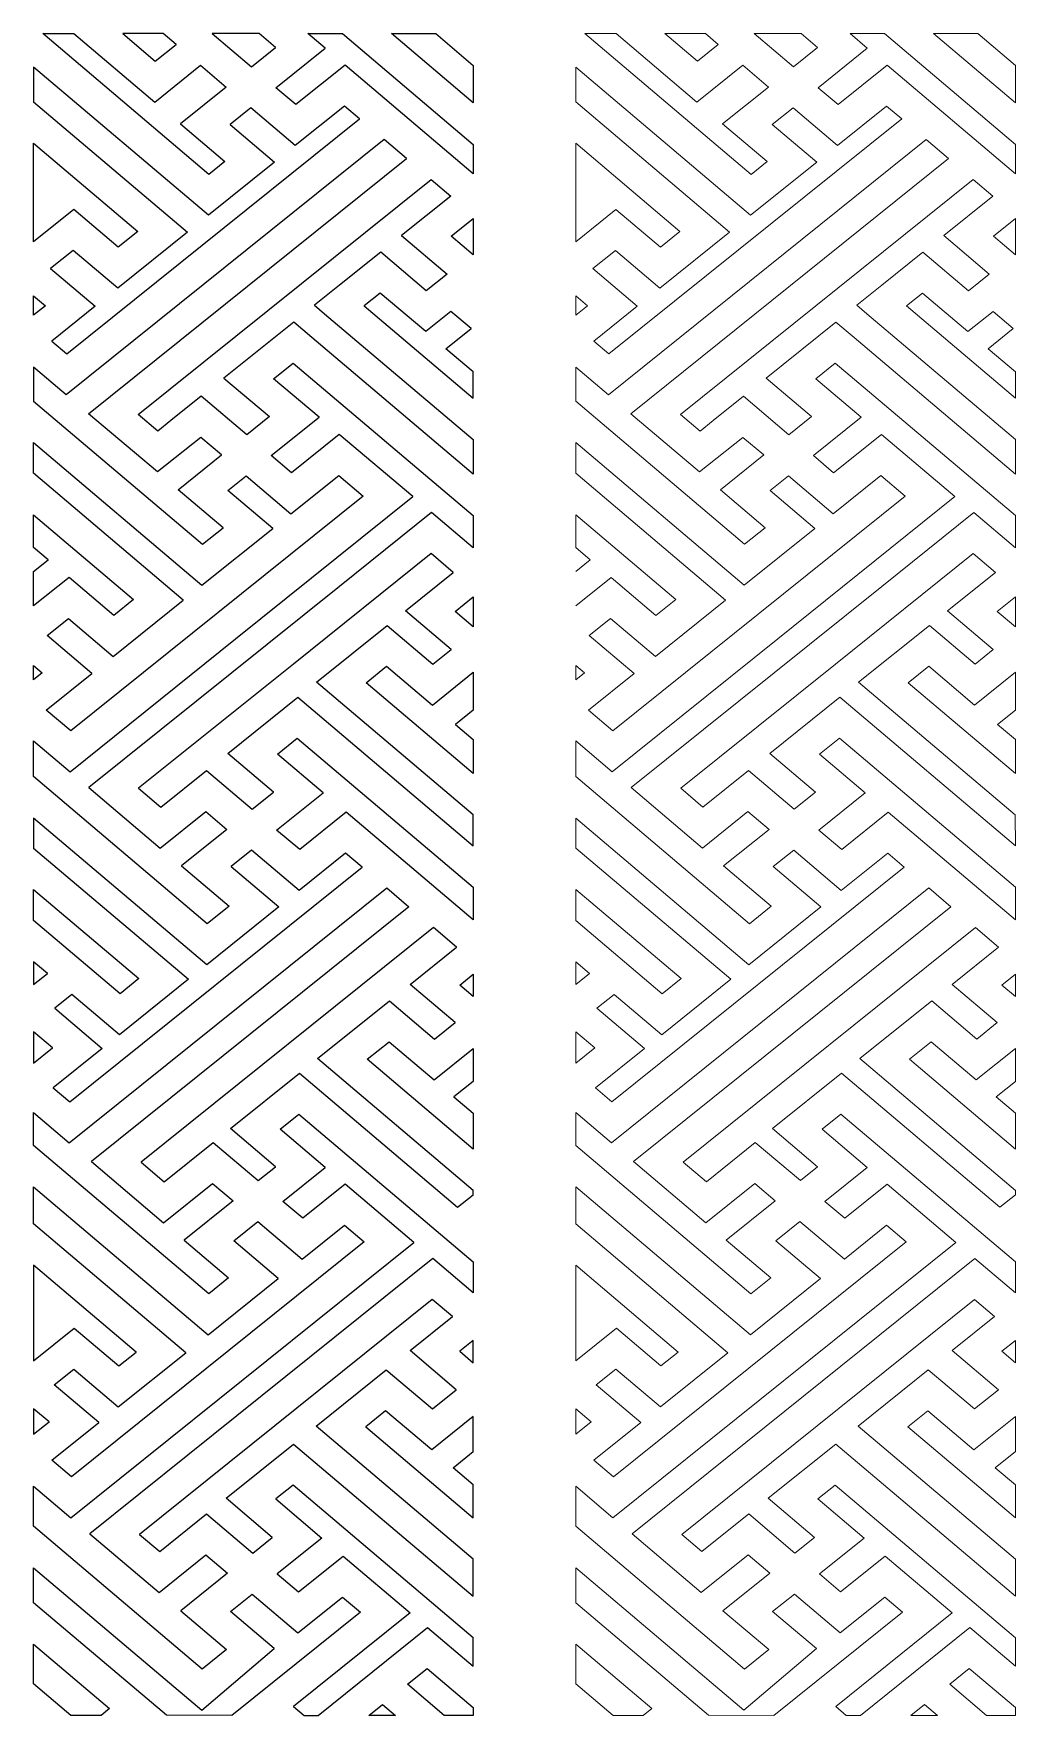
# Model space of a CAD drawing. Header units: centimetres. Extents: x -23.3 to 23.3, y -39.9 to 39.9.
import ezdxf

# ---------------------------------------------------------------- set-up
doc = ezdxf.new("R2010")
doc.units = ezdxf.units.CM
doc.header["$MEASUREMENT"] = 0
doc.layers.add('layer 1', color=7, linetype='Continuous')

msp = doc.modelspace()

# ---------------------------------------------------------------- linework, layer by layer
at = {"layer": 'layer 1', "color": 114}
for points, knots in [([(-22.86714, 39.89859), (-22.86714, 39.89859), (-14.98085, 33.22178), (-14.98085, 33.22178), (-14.98085, 33.22178), (-14.98085, 33.22178), (-14.22263, 33.83011), (-14.22263, 33.83011), (-14.22263, 33.83011), (-14.22263, 33.83011), (-16.33368, 35.6174), (-16.33368, 35.6174), (-16.33368, 35.6174), (-16.33368, 35.6174), (-14.15765, 37.36331), (-14.15765, 37.36331), (-14.15765, 37.36331), (-14.15765, 37.36331), (-15.37821, 38.39668), (-15.37821, 38.39668), (-15.37821, 38.39668), (-15.37821, 38.39668), (-17.55424, 36.65077), (-17.55424, 36.65077), (-17.55424, 36.65077), (-17.55424, 36.65077), (-21.39036, 39.89856), (-21.39036, 39.89856), (-21.39036, 39.89856), (-21.39036, 39.89856), (-22.86714, 39.89859), (-22.86714, 39.89859)], [0, 0, 0, 0, 0.11111111, 0.11111111, 0.11111111, 0.11111111, 0.22222222, 0.22222222, 0.22222222, 0.22222222, 0.33333333, 0.33333333, 0.33333333, 0.33333333, 0.44444444, 0.44444444, 0.44444444, 0.44444444, 0.55555556, 0.55555556, 0.55555556, 0.55555556, 0.66666667, 0.66666667, 0.66666667, 0.66666667, 0.77777778, 0.77777778, 0.77777778, 0.77777778, 1, 1, 1, 1]), ([(-19.06898, 39.89859), (-19.06898, 39.89859), (-17.15213, 39.89856), (-17.15213, 39.89856), (-17.15213, 39.89856), (-17.15213, 39.89856), (-16.54448, 39.3841), (-16.54448, 39.3841), (-16.54448, 39.3841), (-16.54448, 39.3841), (-17.52863, 38.59447), (-17.52863, 38.59447), (-17.52863, 38.59447), (-17.52863, 38.59447), (-19.06898, 39.89859), (-19.06898, 39.89859)], [0, 0, 0, 0, 0.2, 0.2, 0.2, 0.2, 0.4, 0.4, 0.4, 0.4, 0.6, 0.6, 0.6, 0.6, 1, 1, 1, 1]), ([(-14.83074, 39.89859), (-14.83074, 39.89859), (-12.60427, 39.89856), (-12.60427, 39.89856), (-12.60427, 39.89856), (-12.60427, 39.89856), (-11.8226, 39.23676), (-11.8226, 39.23676), (-11.8226, 39.23676), (-11.8226, 39.23676), (-12.96575, 38.31961), (-12.96575, 38.31961), (-12.96575, 38.31961), (-12.96575, 38.31961), (-14.83074, 39.89859), (-14.83074, 39.89859)], [0, 0, 0, 0, 0.2, 0.2, 0.2, 0.2, 0.4, 0.4, 0.4, 0.4, 0.6, 0.6, 0.6, 0.6, 1, 1, 1, 1]), ([(-8.51963, 38.40577), (-8.51963, 38.40577), (-2.43442, 33.25381), (-2.43442, 33.25381), (-2.43442, 33.25381), (-2.43442, 33.25381), (-2.43441, 34.64248), (-2.43441, 34.64248), (-2.43441, 34.64248), (-2.43441, 34.64248), (-8.64259, 39.89856), (-8.64259, 39.89856), (-8.64259, 39.89856), (-8.64259, 39.89856), (-10.28285, 39.89859), (-10.28285, 39.89859), (-10.28285, 39.89859), (-10.28285, 39.89859), (-9.4644, 39.20566), (-9.4644, 39.20566), (-9.4644, 39.20566), (-9.4644, 39.20566), (-11.79949, 37.33221), (-11.79949, 37.33221), (-11.79949, 37.33221), (-11.79949, 37.33221), (-10.8547, 36.5323), (-10.8547, 36.5323), (-10.8547, 36.5323), (-10.8547, 36.5323), (-8.51963, 38.40577), (-8.51963, 38.40577)], [0, 0, 0, 0, 0.11111111, 0.11111111, 0.11111111, 0.11111111, 0.22222222, 0.22222222, 0.22222222, 0.22222222, 0.33333333, 0.33333333, 0.33333333, 0.33333333, 0.44444444, 0.44444444, 0.44444444, 0.44444444, 0.55555556, 0.55555556, 0.55555556, 0.55555556, 0.66666667, 0.66666667, 0.66666667, 0.66666667, 0.77777778, 0.77777778, 0.77777778, 0.77777778, 1, 1, 1, 1]), ([(-6.32119, 39.89859), (-6.32119, 39.89859), (-2.43436, 36.60784), (-2.43436, 36.60784), (-2.43436, 36.60784), (-2.43436, 36.60784), (-2.43441, 38.3909), (-2.43441, 38.3909), (-2.43441, 38.3909), (-2.43441, 38.3909), (-4.21517, 39.89856), (-4.21517, 39.89856), (-4.21517, 39.89856), (-4.21517, 39.89856), (-6.32119, 39.89859), (-6.32119, 39.89859)], [0, 0, 0, 0, 0.2, 0.2, 0.2, 0.2, 0.4, 0.4, 0.4, 0.4, 0.6, 0.6, 0.6, 0.6, 1, 1, 1, 1]), ([(-19.31294, 27.82294), (-19.31294, 27.82294), (-15.99941, 30.48145), (-15.99941, 30.48145), (-15.99941, 30.48145), (-15.99941, 30.48145), (-23.30431, 36.66605), (-23.30431, 36.66605), (-23.30431, 36.66605), (-23.30431, 36.66605), (-23.30431, 38.30333), (-23.30431, 38.30333), (-23.30431, 38.30333), (-23.30431, 38.30333), (-15.0065, 31.2781), (-15.0065, 31.2781), (-15.0065, 31.2781), (-15.0065, 31.2781), (-11.86449, 33.799), (-11.86449, 33.799), (-11.86449, 33.799), (-11.86449, 33.799), (-13.97552, 35.58629), (-13.97552, 35.58629), (-13.97552, 35.58629), (-13.97552, 35.58629), (-12.99139, 36.3759), (-12.99139, 36.3759), (-12.99139, 36.3759), (-12.99139, 36.3759), (-10.88033, 34.58861), (-10.88033, 34.58861), (-10.88033, 34.58861), (-10.88033, 34.58861), (-8.54527, 36.46209), (-8.54527, 36.46209), (-8.54527, 36.46209), (-8.54527, 36.46209), (-7.83009, 35.85658), (-7.83009, 35.85658), (-7.83009, 35.85658), (-7.83009, 35.85658), (-21.73194, 24.70284), (-21.73194, 24.70284), (-21.73194, 24.70284), (-21.73194, 24.70284), (-22.44712, 25.30833), (-22.44712, 25.30833), (-22.44712, 25.30833), (-22.44712, 25.30833), (-20.38942, 26.95925), (-20.38942, 26.95925), (-20.38942, 26.95925), (-20.38942, 26.95925), (-22.50047, 28.74655), (-22.50047, 28.74655), (-22.50047, 28.74655), (-22.50047, 28.74655), (-21.42397, 29.61022), (-21.42397, 29.61022), (-21.42397, 29.61022), (-21.42397, 29.61022), (-19.31294, 27.82294), (-19.31294, 27.82294)], [0, 0, 0, 0, 0.05882353, 0.05882353, 0.05882353, 0.05882353, 0.11764706, 0.11764706, 0.11764706, 0.11764706, 0.17647059, 0.17647059, 0.17647059, 0.17647059, 0.23529412, 0.23529412, 0.23529412, 0.23529412, 0.29411765, 0.29411765, 0.29411765, 0.29411765, 0.35294118, 0.35294118, 0.35294118, 0.35294118, 0.41176471, 0.41176471, 0.41176471, 0.41176471, 0.47058824, 0.47058824, 0.47058824, 0.47058824, 0.52941176, 0.52941176, 0.52941176, 0.52941176, 0.58823529, 0.58823529, 0.58823529, 0.58823529, 0.64705882, 0.64705882, 0.64705882, 0.64705882, 0.70588235, 0.70588235, 0.70588235, 0.70588235, 0.76470588, 0.76470588, 0.76470588, 0.76470588, 0.82352941, 0.82352941, 0.82352941, 0.82352941, 0.88235294, 0.88235294, 0.88235294, 0.88235294, 1, 1, 1, 1]), ([(-15.28974, 15.67145), (-15.28974, 15.67145), (-23.30431, 22.45688), (-23.30431, 22.45688), (-23.30431, 22.45688), (-23.30431, 22.45688), (-23.30431, 24.06868), (-23.30431, 24.06868), (-23.30431, 24.06868), (-23.30431, 24.06868), (-21.75755, 22.75914), (-21.75755, 22.75914), (-21.75755, 22.75914), (-21.75755, 22.75914), (-6.66381, 34.86915), (-6.66381, 34.86915), (-6.66381, 34.86915), (-6.66381, 34.86915), (-5.6028, 33.97087), (-5.6028, 33.97087), (-5.6028, 33.97087), (-5.6028, 33.97087), (-20.69653, 21.86083), (-20.69653, 21.86083), (-20.69653, 21.86083), (-20.69653, 21.86083), (-17.42544, 19.09986), (-17.42544, 19.09986), (-17.42544, 19.09986), (-17.42544, 19.09986), (-15.36802, 20.74255), (-15.36802, 20.74255), (-15.36802, 20.74255), (-15.36802, 20.74255), (-14.37925, 19.90541), (-14.37925, 19.90541), (-14.37925, 19.90541), (-14.37925, 19.90541), (-16.43693, 18.25449), (-16.43693, 18.25449), (-16.43693, 18.25449), (-16.43693, 18.25449), (-14.31228, 16.45568), (-14.31228, 16.45568), (-14.31228, 16.45568), (-14.31228, 16.45568), (-15.28974, 15.67145), (-15.28974, 15.67145)], [0, 0, 0, 0, 0.07692308, 0.07692308, 0.07692308, 0.07692308, 0.15384615, 0.15384615, 0.15384615, 0.15384615, 0.23076923, 0.23076923, 0.23076923, 0.23076923, 0.30769231, 0.30769231, 0.30769231, 0.30769231, 0.38461538, 0.38461538, 0.38461538, 0.38461538, 0.46153846, 0.46153846, 0.46153846, 0.46153846, 0.53846154, 0.53846154, 0.53846154, 0.53846154, 0.61538462, 0.61538462, 0.61538462, 0.61538462, 0.69230769, 0.69230769, 0.69230769, 0.69230769, 0.76923077, 0.76923077, 0.76923077, 0.76923077, 0.84615385, 0.84615385, 0.84615385, 0.84615385, 1, 1, 1, 1]), ([(-18.35757, 30.51252), (-18.35757, 30.51252), (-23.30431, 34.70064), (-23.30431, 34.70064), (-23.30431, 34.70064), (-23.30431, 34.70064), (-23.3043, 30.02471), (-23.3043, 30.02471), (-23.3043, 30.02471), (-23.3043, 30.02471), (-21.39835, 31.55392), (-21.39835, 31.55392), (-21.39835, 31.55392), (-21.39835, 31.55392), (-19.28727, 29.7666), (-19.28727, 29.7666), (-19.28727, 29.7666), (-19.28727, 29.7666), (-18.35757, 30.51252), (-18.35757, 30.51252)], [0, 0, 0, 0, 0.16666667, 0.16666667, 0.16666667, 0.16666667, 0.33333333, 0.33333333, 0.33333333, 0.33333333, 0.5, 0.5, 0.5, 0.5, 0.66666667, 0.66666667, 0.66666667, 0.66666667, 1, 1, 1, 1]), ([(-2.43441, 18.99682), (-2.43441, 18.99682), (-2.43441, 20.6341), (-2.43441, 20.6341), (-2.43441, 20.6341), (-2.43441, 20.6341), (-9.49319, 26.61034), (-9.49319, 26.61034), (-9.49319, 26.61034), (-9.49319, 26.61034), (-9.96429, 27.00919), (-9.96429, 27.00919), (-9.96429, 27.00919), (-9.96429, 27.00919), (-8.77709, 27.96171), (-8.77709, 27.96171), (-8.77709, 27.96171), (-8.77709, 27.96171), (-6.82229, 29.5301), (-6.82229, 29.5301), (-6.82229, 29.5301), (-6.82229, 29.5301), (-4.66238, 27.70145), (-4.66238, 27.70145), (-4.66238, 27.70145), (-4.66238, 27.70145), (-3.67823, 28.49105), (-3.67823, 28.49105), (-3.67823, 28.49105), (-3.67823, 28.49105), (-5.83811, 30.31971), (-5.83811, 30.31971), (-5.83811, 30.31971), (-5.83811, 30.31971), (-3.50307, 32.19316), (-3.50307, 32.19316), (-3.50307, 32.19316), (-3.50307, 32.19316), (-4.43653, 32.98348), (-4.43653, 32.98348), (-4.43653, 32.98348), (-4.43653, 32.98348), (-18.33841, 21.82975), (-18.33841, 21.82975), (-18.33841, 21.82975), (-18.33841, 21.82975), (-17.40496, 21.03945), (-17.40496, 21.03945), (-17.40496, 21.03945), (-17.40496, 21.03945), (-16.78343, 21.5381), (-16.78343, 21.5381), (-16.78343, 21.5381), (-16.78343, 21.5381), (-15.34723, 22.69036), (-15.34723, 22.69036), (-15.34723, 22.69036), (-15.34723, 22.69036), (-13.18736, 20.8617), (-13.18736, 20.8617), (-13.18736, 20.8617), (-13.18736, 20.8617), (-12.1109, 21.72543), (-12.1109, 21.72543), (-12.1109, 21.72543), (-12.1109, 21.72543), (-14.27075, 23.55404), (-14.27075, 23.55404), (-14.27075, 23.55404), (-14.27075, 23.55404), (-10.95722, 26.21255), (-10.95722, 26.21255), (-10.95722, 26.21255), (-10.95722, 26.21255), (-10.0921, 25.48011), (-10.0921, 25.48011), (-10.0921, 25.48011), (-10.0921, 25.48011), (-2.43441, 18.99682), (-2.43441, 18.99682)], [0, 0, 0, 0, 0.04761905, 0.04761905, 0.04761905, 0.04761905, 0.0952381, 0.0952381, 0.0952381, 0.0952381, 0.14285714, 0.14285714, 0.14285714, 0.14285714, 0.19047619, 0.19047619, 0.19047619, 0.19047619, 0.23809524, 0.23809524, 0.23809524, 0.23809524, 0.28571429, 0.28571429, 0.28571429, 0.28571429, 0.33333333, 0.33333333, 0.33333333, 0.33333333, 0.38095238, 0.38095238, 0.38095238, 0.38095238, 0.42857143, 0.42857143, 0.42857143, 0.42857143, 0.47619048, 0.47619048, 0.47619048, 0.47619048, 0.52380952, 0.52380952, 0.52380952, 0.52380952, 0.57142857, 0.57142857, 0.57142857, 0.57142857, 0.61904762, 0.61904762, 0.61904762, 0.61904762, 0.66666667, 0.66666667, 0.66666667, 0.66666667, 0.71428571, 0.71428571, 0.71428571, 0.71428571, 0.76190476, 0.76190476, 0.76190476, 0.76190476, 0.80952381, 0.80952381, 0.80952381, 0.80952381, 0.85714286, 0.85714286, 0.85714286, 0.85714286, 0.9047619, 0.9047619, 0.9047619, 0.9047619, 1, 1, 1, 1]), ([(-2.43441, 29.40338), (-2.43441, 29.40338), (-2.43441, 31.12742), (-2.43441, 31.12742), (-2.43441, 31.12742), (-2.43441, 31.12742), (-3.47995, 30.28858), (-3.47995, 30.28858), (-3.47995, 30.28858), (-3.47995, 30.28858), (-2.43441, 29.40338), (-2.43441, 29.40338)], [0, 0, 0, 0, 0.25, 0.25, 0.25, 0.25, 0.5, 0.5, 0.5, 0.5, 1, 1, 1, 1]), ([(-23.30431, 26.54367), (-23.30431, 26.54367), (-22.74759, 26.99035), (-22.74759, 26.99035), (-22.74759, 26.99035), (-22.74759, 26.99035), (-23.30432, 27.4617), (-23.30432, 27.4617), (-23.30432, 27.4617), (-23.30432, 27.4617), (-23.30431, 26.54367), (-23.30431, 26.54367)], [0, 0, 0, 0, 0.25, 0.25, 0.25, 0.25, 0.5, 0.5, 0.5, 0.5, 1, 1, 1, 1]), ([(-2.5377, 25.90261), (-2.5377, 25.90261), (-3.72961, 24.94632), (-3.72961, 24.94632), (-3.72961, 24.94632), (-3.72961, 24.94632), (-2.43441, 23.84974), (-2.43441, 23.84974), (-2.43441, 23.84974), (-2.43441, 23.84974), (-2.43441, 22.5995), (-2.43441, 22.5995), (-2.43441, 22.5995), (-2.43441, 22.5995), (-7.60612, 26.97807), (-7.60612, 26.97807), (-7.60612, 26.97807), (-7.60612, 26.97807), (-6.8479, 27.58639), (-6.8479, 27.58639), (-6.8479, 27.58639), (-6.8479, 27.58639), (-4.68804, 25.75777), (-4.68804, 25.75777), (-4.68804, 25.75777), (-4.68804, 25.75777), (-3.49615, 26.71408), (-3.49615, 26.71408), (-3.49615, 26.71408), (-3.49615, 26.71408), (-2.5377, 25.90261), (-2.5377, 25.90261)], [0, 0, 0, 0, 0.11111111, 0.11111111, 0.11111111, 0.11111111, 0.22222222, 0.22222222, 0.22222222, 0.22222222, 0.33333333, 0.33333333, 0.33333333, 0.33333333, 0.44444444, 0.44444444, 0.44444444, 0.44444444, 0.55555556, 0.55555556, 0.55555556, 0.55555556, 0.66666667, 0.66666667, 0.66666667, 0.66666667, 0.77777778, 0.77777778, 0.77777778, 0.77777778, 1, 1, 1, 1]), ([(-2.4344, 15.49834), (-2.4344, 15.49834), (-2.43441, 17.03141), (-2.43441, 17.03141), (-2.43441, 17.03141), (-2.43441, 17.03141), (-10.98289, 24.26887), (-10.98289, 24.26887), (-10.98289, 24.26887), (-10.98289, 24.26887), (-11.9126, 23.52294), (-11.9126, 23.52294), (-11.9126, 23.52294), (-11.9126, 23.52294), (-9.75275, 21.69433), (-9.75275, 21.69433), (-9.75275, 21.69433), (-9.75275, 21.69433), (-12.0211, 19.87433), (-12.0211, 19.87433), (-12.0211, 19.87433), (-12.0211, 19.87433), (-11.06271, 19.06292), (-11.06271, 19.06292), (-11.06271, 19.06292), (-11.06271, 19.06292), (-8.79432, 20.8829), (-8.79432, 20.8829), (-8.79432, 20.8829), (-8.79432, 20.8829), (-5.30439, 17.92819), (-5.30439, 17.92819), (-5.30439, 17.92819), (-5.30439, 17.92819), (-13.71969, 11.17642), (-13.71969, 11.17642), (-13.71969, 11.17642), (-13.71969, 11.17642), (-21.5703, 4.87771), (-21.5703, 4.87771), (-21.5703, 4.87771), (-21.5703, 4.87771), (-23.30431, 6.34578), (-23.30431, 6.34578), (-23.30431, 6.34578), (-23.30431, 6.34578), (-23.30431, 4.6438), (-23.30431, 4.6438), (-23.30431, 4.6438), (-23.30431, 4.6438), (-15.06029, -2.33592), (-15.06029, -2.33592), (-15.06029, -2.33592), (-15.06029, -2.33592), (-14.02812, -1.50778), (-14.02812, -1.50778), (-14.02812, -1.50778), (-14.02812, -1.50778), (-16.28892, 0.40628), (-16.28892, 0.40628), (-16.28892, 0.40628), (-16.28892, 0.40628), (-14.12549, 2.14203), (-14.12549, 2.14203), (-14.12549, 2.14203), (-14.12549, 2.14203), (-15.12875, 2.99142), (-15.12875, 2.99142), (-15.12875, 2.99142), (-15.12875, 2.99142), (-17.29217, 1.25568), (-17.29217, 1.25568), (-17.29217, 1.25568), (-17.29217, 1.25568), (-20.6762, 4.12073), (-20.6762, 4.12073), (-20.6762, 4.12073), (-20.6762, 4.12073), (-8.77762, 13.66722), (-8.77762, 13.66722), (-8.77762, 13.66722), (-8.77762, 13.66722), (-4.41029, 17.17122), (-4.41029, 17.17122), (-4.41029, 17.17122), (-4.41029, 17.17122), (-2.4344, 15.49834), (-2.4344, 15.49834)], [0, 0, 0, 0, 0.04347826, 0.04347826, 0.04347826, 0.04347826, 0.08695652, 0.08695652, 0.08695652, 0.08695652, 0.13043478, 0.13043478, 0.13043478, 0.13043478, 0.17391304, 0.17391304, 0.17391304, 0.17391304, 0.2173913, 0.2173913, 0.2173913, 0.2173913, 0.26086957, 0.26086957, 0.26086957, 0.26086957, 0.30434783, 0.30434783, 0.30434783, 0.30434783, 0.34782609, 0.34782609, 0.34782609, 0.34782609, 0.39130435, 0.39130435, 0.39130435, 0.39130435, 0.43478261, 0.43478261, 0.43478261, 0.43478261, 0.47826087, 0.47826087, 0.47826087, 0.47826087, 0.52173913, 0.52173913, 0.52173913, 0.52173913, 0.56521739, 0.56521739, 0.56521739, 0.56521739, 0.60869565, 0.60869565, 0.60869565, 0.60869565, 0.65217391, 0.65217391, 0.65217391, 0.65217391, 0.69565217, 0.69565217, 0.69565217, 0.69565217, 0.73913043, 0.73913043, 0.73913043, 0.73913043, 0.7826087, 0.7826087, 0.7826087, 0.7826087, 0.82608696, 0.82608696, 0.82608696, 0.82608696, 0.86956522, 0.86956522, 0.86956522, 0.86956522, 0.91304348, 0.91304348, 0.91304348, 0.91304348, 1, 1, 1, 1]), ([(-21.54466, 6.8214), (-21.54466, 6.8214), (-7.66255, 17.95929), (-7.66255, 17.95929), (-7.66255, 17.95929), (-7.66255, 17.95929), (-8.81994, 18.93918), (-8.81994, 18.93918), (-8.81994, 18.93918), (-8.81994, 18.93918), (-11.08832, 17.11921), (-11.08832, 17.11921), (-11.08832, 17.11921), (-11.08832, 17.11921), (-13.21301, 18.91802), (-13.21301, 18.91802), (-13.21301, 18.91802), (-13.21301, 18.91802), (-14.07876, 18.2234), (-14.07876, 18.2234), (-14.07876, 18.2234), (-14.07876, 18.2234), (-11.95411, 16.42457), (-11.95411, 16.42457), (-11.95411, 16.42457), (-11.95411, 16.42457), (-15.31534, 13.72775), (-15.31534, 13.72775), (-15.31534, 13.72775), (-15.31534, 13.72775), (-23.30432, 20.49151), (-23.30432, 20.49151), (-23.30432, 20.49151), (-23.30432, 20.49151), (-23.30431, 19.037), (-23.30431, 19.037), (-23.30431, 19.037), (-23.30431, 19.037), (-16.19743, 13.02005), (-16.19743, 13.02005), (-16.19743, 13.02005), (-16.19743, 13.02005), (-19.52467, 10.35054), (-19.52467, 10.35054), (-19.52467, 10.35054), (-19.52467, 10.35054), (-21.64932, 12.14934), (-21.64932, 12.14934), (-21.64932, 12.14934), (-21.64932, 12.14934), (-22.66328, 11.33585), (-22.66328, 11.33585), (-22.66328, 11.33585), (-22.66328, 11.33585), (-20.53863, 9.53703), (-20.53863, 9.53703), (-20.53863, 9.53703), (-20.53863, 9.53703), (-22.70206, 7.8013), (-22.70206, 7.8013), (-22.70206, 7.8013), (-22.70206, 7.8013), (-21.54466, 6.8214), (-21.54466, 6.8214)], [0, 0, 0, 0, 0.05882353, 0.05882353, 0.05882353, 0.05882353, 0.11764706, 0.11764706, 0.11764706, 0.11764706, 0.17647059, 0.17647059, 0.17647059, 0.17647059, 0.23529412, 0.23529412, 0.23529412, 0.23529412, 0.29411765, 0.29411765, 0.29411765, 0.29411765, 0.35294118, 0.35294118, 0.35294118, 0.35294118, 0.41176471, 0.41176471, 0.41176471, 0.41176471, 0.47058824, 0.47058824, 0.47058824, 0.47058824, 0.52941176, 0.52941176, 0.52941176, 0.52941176, 0.58823529, 0.58823529, 0.58823529, 0.58823529, 0.64705882, 0.64705882, 0.64705882, 0.64705882, 0.70588235, 0.70588235, 0.70588235, 0.70588235, 0.76470588, 0.76470588, 0.76470588, 0.76470588, 0.82352941, 0.82352941, 0.82352941, 0.82352941, 0.88235294, 0.88235294, 0.88235294, 0.88235294, 1, 1, 1, 1]), ([(-23.30431, 12.74466), (-23.30431, 12.74466), (-21.62371, 14.09305), (-21.62371, 14.09305), (-21.62371, 14.09305), (-21.62371, 14.09305), (-19.49902, 12.29422), (-19.49902, 12.29422), (-19.49902, 12.29422), (-19.49902, 12.29422), (-18.55558, 13.05115), (-18.55558, 13.05115), (-18.55558, 13.05115), (-18.55558, 13.05115), (-23.30431, 17.0716), (-23.30431, 17.0716), (-23.30431, 17.0716), (-23.30431, 17.0716), (-23.30431, 15.51591), (-23.30431, 15.51591), (-23.30431, 15.51591), (-23.30431, 15.51591), (-22.61731, 14.93428), (-22.61731, 14.93428), (-22.61731, 14.93428), (-22.61731, 14.93428), (-23.30431, 14.38306), (-23.30431, 14.38306), (-23.30431, 14.38306), (-23.30431, 14.38306), (-23.30431, 12.74466), (-23.30431, 12.74466)], [0, 0, 0, 0, 0.11111111, 0.11111111, 0.11111111, 0.11111111, 0.22222222, 0.22222222, 0.22222222, 0.22222222, 0.33333333, 0.33333333, 0.33333333, 0.33333333, 0.44444444, 0.44444444, 0.44444444, 0.44444444, 0.55555556, 0.55555556, 0.55555556, 0.55555556, 0.66666667, 0.66666667, 0.66666667, 0.66666667, 0.77777778, 0.77777778, 0.77777778, 0.77777778, 1, 1, 1, 1]), ([(-4.34904, 9.98586), (-4.34904, 9.98586), (-6.51855, 11.82263), (-6.51855, 11.82263), (-6.51855, 11.82263), (-6.51855, 11.82263), (-9.87981, 9.12582), (-9.87981, 9.12582), (-9.87981, 9.12582), (-9.87981, 9.12582), (-2.4376, 2.82499), (-2.4376, 2.82499), (-2.4376, 2.82499), (-2.4376, 2.82499), (-2.43441, 1.36778), (-2.43441, 1.36778), (-2.43441, 1.36778), (-2.43441, 1.36778), (-10.76189, 8.41813), (-10.76189, 8.41813), (-10.76189, 8.41813), (-10.76189, 8.41813), (-14.08914, 5.7486), (-14.08914, 5.7486), (-14.08914, 5.7486), (-14.08914, 5.7486), (-11.91966, 3.91183), (-11.91966, 3.91183), (-11.91966, 3.91183), (-11.91966, 3.91183), (-12.9336, 3.09832), (-12.9336, 3.09832), (-12.9336, 3.09832), (-12.9336, 3.09832), (-15.10308, 4.93511), (-15.10308, 4.93511), (-15.10308, 4.93511), (-15.10308, 4.93511), (-17.26651, 3.19935), (-17.26651, 3.19935), (-17.26651, 3.19935), (-17.26651, 3.19935), (-18.31805, 4.08964), (-18.31805, 4.08964), (-18.31805, 4.08964), (-18.31805, 4.08964), (-10.97239, 9.9832), (-10.97239, 9.9832), (-10.97239, 9.9832), (-10.97239, 9.9832), (-4.43594, 15.22753), (-4.43594, 15.22753), (-4.43594, 15.22753), (-4.43594, 15.22753), (-3.3844, 14.33725), (-3.3844, 14.33725), (-3.3844, 14.33725), (-3.3844, 14.33725), (-5.65278, 12.51725), (-5.65278, 12.51725), (-5.65278, 12.51725), (-5.65278, 12.51725), (-3.48327, 10.68047), (-3.48327, 10.68047), (-3.48327, 10.68047), (-3.48327, 10.68047), (-4.34904, 9.98586), (-4.34904, 9.98586)], [0, 0, 0, 0, 0.05555556, 0.05555556, 0.05555556, 0.05555556, 0.11111111, 0.11111111, 0.11111111, 0.11111111, 0.16666667, 0.16666667, 0.16666667, 0.16666667, 0.22222222, 0.22222222, 0.22222222, 0.22222222, 0.27777778, 0.27777778, 0.27777778, 0.27777778, 0.33333333, 0.33333333, 0.33333333, 0.33333333, 0.38888889, 0.38888889, 0.38888889, 0.38888889, 0.44444444, 0.44444444, 0.44444444, 0.44444444, 0.5, 0.5, 0.5, 0.5, 0.55555556, 0.55555556, 0.55555556, 0.55555556, 0.61111111, 0.61111111, 0.61111111, 0.61111111, 0.66666667, 0.66666667, 0.66666667, 0.66666667, 0.72222222, 0.72222222, 0.72222222, 0.72222222, 0.77777778, 0.77777778, 0.77777778, 0.77777778, 0.83333333, 0.83333333, 0.83333333, 0.83333333, 0.88888889, 0.88888889, 0.88888889, 0.88888889, 1, 1, 1, 1]), ([(-2.43441, 11.75789), (-2.43441, 11.75789), (-2.4344, 13.17627), (-2.4344, 13.17627), (-2.4344, 13.17627), (-2.4344, 13.17627), (-3.29459, 12.48614), (-3.29459, 12.48614), (-3.29459, 12.48614), (-3.29459, 12.48614), (-2.43441, 11.75789), (-2.43441, 11.75789)], [0, 0, 0, 0, 0.25, 0.25, 0.25, 0.25, 0.5, 0.5, 0.5, 0.5, 1, 1, 1, 1]), ([(-23.30431, 9.91315), (-23.30431, 9.91315), (-23.30317, 9.24208), (-23.30317, 9.24208), (-23.30317, 9.24208), (-23.30317, 9.24208), (-22.89681, 9.56814), (-22.89681, 9.56814), (-22.89681, 9.56814), (-22.89681, 9.56814), (-23.30431, 9.91315), (-23.30431, 9.91315)], [0, 0, 0, 0, 0.25, 0.25, 0.25, 0.25, 0.5, 0.5, 0.5, 0.5, 1, 1, 1, 1]), ([(-2.4344, 7.794), (-2.4344, 7.794), (-2.43441, 9.59886), (-2.43441, 9.59886), (-2.43441, 9.59886), (-2.43441, 9.59886), (-4.37467, 8.04215), (-4.37467, 8.04215), (-4.37467, 8.04215), (-4.37467, 8.04215), (-6.54416, 9.87892), (-6.54416, 9.87892), (-6.54416, 9.87892), (-6.54416, 9.87892), (-7.52164, 9.09471), (-7.52164, 9.09471), (-7.52164, 9.09471), (-7.52164, 9.09471), (-2.43441, 4.78766), (-2.43441, 4.78766), (-2.43441, 4.78766), (-2.43441, 4.78766), (-2.4344, 6.39944), (-2.4344, 6.39944), (-2.4344, 6.39944), (-2.4344, 6.39944), (-3.28012, 7.11548), (-3.28012, 7.11548), (-3.28012, 7.11548), (-3.28012, 7.11548), (-2.4344, 7.794), (-2.4344, 7.794)], [0, 0, 0, 0, 0.11111111, 0.11111111, 0.11111111, 0.11111111, 0.22222222, 0.22222222, 0.22222222, 0.22222222, 0.33333333, 0.33333333, 0.33333333, 0.33333333, 0.44444444, 0.44444444, 0.44444444, 0.44444444, 0.55555556, 0.55555556, 0.55555556, 0.55555556, 0.66666667, 0.66666667, 0.66666667, 0.66666667, 0.77777778, 0.77777778, 0.77777778, 0.77777778, 1, 1, 1, 1]), ([(-2.43441, -2.15333), (-2.43441, -2.15333), (-2.43442, -0.59761), (-2.43442, -0.59761), (-2.43442, -0.59761), (-2.43442, -0.59761), (-10.78754, 6.47446), (-10.78754, 6.47446), (-10.78754, 6.47446), (-10.78754, 6.47446), (-11.73099, 5.71751), (-11.73099, 5.71751), (-11.73099, 5.71751), (-11.73099, 5.71751), (-9.56151, 3.88076), (-9.56151, 3.88076), (-9.56151, 3.88076), (-9.56151, 3.88076), (-11.76735, 2.11095), (-11.76735, 2.11095), (-11.76735, 2.11095), (-11.76735, 2.11095), (-10.67282, 1.18428), (-10.67282, 1.18428), (-10.67282, 1.18428), (-10.67282, 1.18428), (-8.46695, 2.95405), (-8.46695, 2.95405), (-8.46695, 2.95405), (-8.46695, 2.95405), (-2.43441, -2.15333), (-2.43441, -2.15333)], [0, 0, 0, 0, 0.11111111, 0.11111111, 0.11111111, 0.11111111, 0.22222222, 0.22222222, 0.22222222, 0.22222222, 0.33333333, 0.33333333, 0.33333333, 0.33333333, 0.44444444, 0.44444444, 0.44444444, 0.44444444, 0.55555556, 0.55555556, 0.55555556, 0.55555556, 0.66666667, 0.66666667, 0.66666667, 0.66666667, 0.77777778, 0.77777778, 0.77777778, 0.77777778, 1, 1, 1, 1]), ([(-22.36866, -10.12264), (-22.36866, -10.12264), (-20.04343, -8.25711), (-20.04343, -8.25711), (-20.04343, -8.25711), (-20.04343, -8.25711), (-22.30418, -6.34308), (-22.30418, -6.34308), (-22.30418, -6.34308), (-22.30418, -6.34308), (-21.48678, -5.68728), (-21.48678, -5.68728), (-21.48678, -5.68728), (-21.48678, -5.68728), (-19.22605, -7.6013), (-19.22605, -7.6013), (-19.22605, -7.6013), (-19.22605, -7.6013), (-15.95074, -4.97347), (-15.95074, -4.97347), (-15.95074, -4.97347), (-15.95074, -4.97347), (-23.30431, 1.25233), (-23.30431, 1.25233), (-23.30431, 1.25233), (-23.30431, 1.25233), (-23.30431, 2.67841), (-23.30431, 2.67841), (-23.30431, 2.67841), (-23.30431, 2.67841), (-15.0859, -4.27959), (-15.0859, -4.27959), (-15.0859, -4.27959), (-15.0859, -4.27959), (-11.66994, -1.53889), (-11.66994, -1.53889), (-11.66994, -1.53889), (-11.66994, -1.53889), (-13.93076, 0.3752), (-13.93076, 0.3752), (-13.93076, 0.3752), (-13.93076, 0.3752), (-12.95925, 1.15466), (-12.95925, 1.15466), (-12.95925, 1.15466), (-12.95925, 1.15466), (-10.69844, -0.75942), (-10.69844, -0.75942), (-10.69844, -0.75942), (-10.69844, -0.75942), (-8.49259, 1.01037), (-8.49259, 1.01037), (-8.49259, 1.01037), (-8.49259, 1.01037), (-7.70939, 0.34727), (-7.70939, 0.34727), (-7.70939, 0.34727), (-7.70939, 0.34727), (-21.58544, -10.78574), (-21.58544, -10.78574), (-21.58544, -10.78574), (-21.58544, -10.78574), (-22.36866, -10.12264), (-22.36866, -10.12264)], [0, 0, 0, 0, 0.05882353, 0.05882353, 0.05882353, 0.05882353, 0.11764706, 0.11764706, 0.11764706, 0.11764706, 0.17647059, 0.17647059, 0.17647059, 0.17647059, 0.23529412, 0.23529412, 0.23529412, 0.23529412, 0.29411765, 0.29411765, 0.29411765, 0.29411765, 0.35294118, 0.35294118, 0.35294118, 0.35294118, 0.41176471, 0.41176471, 0.41176471, 0.41176471, 0.47058824, 0.47058824, 0.47058824, 0.47058824, 0.52941176, 0.52941176, 0.52941176, 0.52941176, 0.58823529, 0.58823529, 0.58823529, 0.58823529, 0.64705882, 0.64705882, 0.64705882, 0.64705882, 0.70588235, 0.70588235, 0.70588235, 0.70588235, 0.76470588, 0.76470588, 0.76470588, 0.76470588, 0.82352941, 0.82352941, 0.82352941, 0.82352941, 0.88235294, 0.88235294, 0.88235294, 0.88235294, 1, 1, 1, 1]), ([(-14.99005, -19.89182), (-14.99005, -19.89182), (-14.04598, -19.13437), (-14.04598, -19.13437), (-14.04598, -19.13437), (-14.04598, -19.13437), (-16.15883, -17.34553), (-16.15883, -17.34553), (-16.15883, -17.34553), (-16.15883, -17.34553), (-13.83364, -15.47995), (-13.83364, -15.47995), (-13.83364, -15.47995), (-13.83364, -15.47995), (-14.80621, -14.65655), (-14.80621, -14.65655), (-14.80621, -14.65655), (-14.80621, -14.65655), (-17.13139, -16.52212), (-17.13139, -16.52212), (-17.13139, -16.52212), (-17.13139, -16.52212), (-20.55921, -13.61999), (-20.55921, -13.61999), (-20.55921, -13.61999), (-20.55921, -13.61999), (-5.49126, -1.53067), (-5.49126, -1.53067), (-5.49126, -1.53067), (-5.49126, -1.53067), (-6.54311, -0.64013), (-6.54311, -0.64013), (-6.54311, -0.64013), (-6.54311, -0.64013), (-21.61109, -12.72943), (-21.61109, -12.72943), (-21.61109, -12.72943), (-21.61109, -12.72943), (-23.30431, -11.29589), (-23.30431, -11.29589), (-23.30431, -11.29589), (-23.30431, -11.29589), (-23.30432, -12.85266), (-23.30432, -12.85266), (-23.30432, -12.85266), (-23.30432, -12.85266), (-14.99005, -19.89182), (-14.99005, -19.89182)], [0, 0, 0, 0, 0.07692308, 0.07692308, 0.07692308, 0.07692308, 0.15384615, 0.15384615, 0.15384615, 0.15384615, 0.23076923, 0.23076923, 0.23076923, 0.23076923, 0.30769231, 0.30769231, 0.30769231, 0.30769231, 0.38461538, 0.38461538, 0.38461538, 0.38461538, 0.46153846, 0.46153846, 0.46153846, 0.46153846, 0.53846154, 0.53846154, 0.53846154, 0.53846154, 0.61538462, 0.61538462, 0.61538462, 0.61538462, 0.69230769, 0.69230769, 0.69230769, 0.69230769, 0.76923077, 0.76923077, 0.76923077, 0.76923077, 0.84615385, 0.84615385, 0.84615385, 0.84615385, 1, 1, 1, 1]), ([(-18.30889, -4.94237), (-18.30889, -4.94237), (-23.30431, -0.71304), (-23.30431, -0.71304), (-23.30431, -0.71304), (-23.30431, -0.71304), (-23.30431, -2.1831), (-23.30431, -2.1831), (-23.30431, -2.1831), (-23.30431, -2.1831), (-19.20039, -5.65765), (-19.20039, -5.65765), (-19.20039, -5.65765), (-19.20039, -5.65765), (-18.30889, -4.94237), (-18.30889, -4.94237)], [0, 0, 0, 0, 0.2, 0.2, 0.2, 0.2, 0.4, 0.4, 0.4, 0.4, 0.6, 0.6, 0.6, 0.6, 1, 1, 1, 1]), ([(-3.17626, -15.78883), (-3.17626, -15.78883), (-10.68787, -9.42921), (-10.68787, -9.42921), (-10.68787, -9.42921), (-10.68787, -9.42921), (-13.96317, -12.05707), (-13.96317, -12.05707), (-13.96317, -12.05707), (-13.96317, -12.05707), (-11.82436, -13.86784), (-11.82436, -13.86784), (-11.82436, -13.86784), (-11.82436, -13.86784), (-12.64175, -14.52366), (-12.64175, -14.52366), (-12.64175, -14.52366), (-12.64175, -14.52366), (-14.78055, -12.71286), (-14.78055, -12.71286), (-14.78055, -12.71286), (-14.78055, -12.71286), (-17.10577, -14.5784), (-17.10577, -14.5784), (-17.10577, -14.5784), (-17.10577, -14.5784), (-18.20104, -13.6511), (-18.20104, -13.6511), (-18.20104, -13.6511), (-18.20104, -13.6511), (-4.325, -2.51808), (-4.325, -2.51808), (-4.325, -2.51808), (-4.325, -2.51808), (-3.22972, -3.4454), (-3.22972, -3.4454), (-3.22972, -3.4454), (-3.22972, -3.4454), (-5.43556, -5.2152), (-5.43556, -5.2152), (-5.43556, -5.2152), (-5.43556, -5.2152), (-3.29672, -7.02602), (-3.29672, -7.02602), (-3.29672, -7.02602), (-3.29672, -7.02602), (-4.26822, -7.80548), (-4.26822, -7.80548), (-4.26822, -7.80548), (-4.26822, -7.80548), (-6.40707, -5.99466), (-6.40707, -5.99466), (-6.40707, -5.99466), (-6.40707, -5.99466), (-9.82303, -8.73536), (-9.82303, -8.73536), (-9.82303, -8.73536), (-9.82303, -8.73536), (-2.43518, -14.99019), (-2.43518, -14.99019), (-2.43518, -14.99019), (-2.43518, -14.99019), (-2.4346, -15.19376), (-2.4346, -15.19376), (-2.4346, -15.19376), (-2.4346, -15.19376), (-3.17626, -15.78883), (-3.17626, -15.78883)], [0, 0, 0, 0, 0.05555556, 0.05555556, 0.05555556, 0.05555556, 0.11111111, 0.11111111, 0.11111111, 0.11111111, 0.16666667, 0.16666667, 0.16666667, 0.16666667, 0.22222222, 0.22222222, 0.22222222, 0.22222222, 0.27777778, 0.27777778, 0.27777778, 0.27777778, 0.33333333, 0.33333333, 0.33333333, 0.33333333, 0.38888889, 0.38888889, 0.38888889, 0.38888889, 0.44444444, 0.44444444, 0.44444444, 0.44444444, 0.5, 0.5, 0.5, 0.5, 0.55555556, 0.55555556, 0.55555556, 0.55555556, 0.61111111, 0.61111111, 0.61111111, 0.61111111, 0.66666667, 0.66666667, 0.66666667, 0.66666667, 0.72222222, 0.72222222, 0.72222222, 0.72222222, 0.77777778, 0.77777778, 0.77777778, 0.77777778, 0.83333333, 0.83333333, 0.83333333, 0.83333333, 0.88888889, 0.88888889, 0.88888889, 0.88888889, 1, 1, 1, 1]), ([(-23.3043, -5.2224), (-23.3043, -5.2224), (-23.30432, -4.14849), (-23.30432, -4.14849), (-23.30432, -4.14849), (-23.30432, -4.14849), (-22.65307, -4.69986), (-22.65307, -4.69986), (-22.65307, -4.69986), (-22.65307, -4.69986), (-23.3043, -5.2224), (-23.3043, -5.2224)], [0, 0, 0, 0, 0.25, 0.25, 0.25, 0.25, 0.5, 0.5, 0.5, 0.5, 1, 1, 1, 1]), ([(-2.43441, -5.79066), (-2.43441, -5.79066), (-2.43441, -4.73047), (-2.43441, -4.73047), (-2.43441, -4.73047), (-2.43441, -4.73047), (-3.07738, -5.24631), (-3.07738, -5.24631), (-3.07738, -5.24631), (-3.07738, -5.24631), (-2.43441, -5.79066), (-2.43441, -5.79066)], [0, 0, 0, 0, 0.25, 0.25, 0.25, 0.25, 0.5, 0.5, 0.5, 0.5, 1, 1, 1, 1]), ([(-23.30431, -8.95033), (-23.30431, -8.95033), (-23.30431, -7.46174), (-23.30431, -7.46174), (-23.30431, -7.46174), (-23.30431, -7.46174), (-22.40157, -8.22604), (-22.40157, -8.22604), (-22.40157, -8.22604), (-22.40157, -8.22604), (-23.30431, -8.95033), (-23.30431, -8.95033)], [0, 0, 0, 0, 0.25, 0.25, 0.25, 0.25, 0.5, 0.5, 0.5, 0.5, 1, 1, 1, 1]), ([(-2.4344, -9.81823), (-2.4344, -9.81823), (-2.43441, -8.24924), (-2.43441, -8.24924), (-2.43441, -8.24924), (-2.43441, -8.24924), (-4.2939, -9.74914), (-4.2939, -9.74914), (-4.2939, -9.74914), (-4.2939, -9.74914), (-6.43271, -7.93836), (-6.43271, -7.93836), (-6.43271, -7.93836), (-6.43271, -7.93836), (-7.46487, -8.76647), (-7.46487, -8.76647), (-7.46487, -8.76647), (-7.46487, -8.76647), (-2.43441, -13.02544), (-2.43441, -13.02544), (-2.43441, -13.02544), (-2.43441, -13.02544), (-2.43441, -11.32346), (-2.43441, -11.32346), (-2.43441, -11.32346), (-2.43441, -11.32346), (-3.34727, -10.55062), (-3.34727, -10.55062), (-3.34727, -10.55062), (-3.34727, -10.55062), (-2.4344, -9.81823), (-2.4344, -9.81823)], [0, 0, 0, 0, 0.11111111, 0.11111111, 0.11111111, 0.11111111, 0.22222222, 0.22222222, 0.22222222, 0.22222222, 0.33333333, 0.33333333, 0.33333333, 0.33333333, 0.44444444, 0.44444444, 0.44444444, 0.44444444, 0.55555556, 0.55555556, 0.55555556, 0.55555556, 0.66666667, 0.66666667, 0.66666667, 0.66666667, 0.77777778, 0.77777778, 0.77777778, 0.77777778, 1, 1, 1, 1]), ([(-2.43441, -19.85233), (-2.43441, -19.85233), (-2.43441, -18.38229), (-2.43441, -18.38229), (-2.43441, -18.38229), (-2.43441, -18.38229), (-10.71352, -11.37288), (-10.71352, -11.37288), (-10.71352, -11.37288), (-10.71352, -11.37288), (-11.60502, -12.08814), (-11.60502, -12.08814), (-11.60502, -12.08814), (-11.60502, -12.08814), (-9.4662, -13.89894), (-9.4662, -13.89894), (-9.4662, -13.89894), (-9.4662, -13.89894), (-11.4755, -15.51104), (-11.4755, -15.51104), (-11.4755, -15.51104), (-11.4755, -15.51104), (-10.52888, -16.31248), (-10.52888, -16.31248), (-10.52888, -16.31248), (-10.52888, -16.31248), (-8.51959, -14.7004), (-8.51959, -14.7004), (-8.51959, -14.7004), (-8.51959, -14.7004), (-5.25966, -17.46037), (-5.25966, -17.46037), (-5.25966, -17.46037), (-5.25966, -17.46037), (-21.53756, -30.52044), (-21.53756, -30.52044), (-21.53756, -30.52044), (-21.53756, -30.52044), (-23.30431, -29.02466), (-23.30431, -29.02466), (-23.30431, -29.02466), (-23.30431, -29.02466), (-23.30431, -30.92901), (-23.30431, -30.92901), (-23.30431, -30.92901), (-23.30431, -30.92901), (-15.29966, -37.70603), (-15.29966, -37.70603), (-15.29966, -37.70603), (-15.29966, -37.70603), (-14.14479, -36.77946), (-14.14479, -36.77946), (-14.14479, -36.77946), (-14.14479, -36.77946), (-16.31752, -34.93991), (-16.31752, -34.93991), (-16.31752, -34.93991), (-16.31752, -34.93991), (-14.09402, -33.15596), (-14.09402, -33.15596), (-14.09402, -33.15596), (-14.09402, -33.15596), (-15.12073, -32.2867), (-15.12073, -32.2867), (-15.12073, -32.2867), (-15.12073, -32.2867), (-17.34424, -34.07065), (-17.34424, -34.07065), (-17.34424, -34.07065), (-17.34424, -34.07065), (-20.63287, -31.28638), (-20.63287, -31.28638), (-20.63287, -31.28638), (-20.63287, -31.28638), (-4.35496, -18.22632), (-4.35496, -18.22632), (-4.35496, -18.22632), (-4.35496, -18.22632), (-2.43441, -19.85233), (-2.43441, -19.85233)], [0, 0, 0, 0, 0.04761905, 0.04761905, 0.04761905, 0.04761905, 0.0952381, 0.0952381, 0.0952381, 0.0952381, 0.14285714, 0.14285714, 0.14285714, 0.14285714, 0.19047619, 0.19047619, 0.19047619, 0.19047619, 0.23809524, 0.23809524, 0.23809524, 0.23809524, 0.28571429, 0.28571429, 0.28571429, 0.28571429, 0.33333333, 0.33333333, 0.33333333, 0.33333333, 0.38095238, 0.38095238, 0.38095238, 0.38095238, 0.42857143, 0.42857143, 0.42857143, 0.42857143, 0.47619048, 0.47619048, 0.47619048, 0.47619048, 0.52380952, 0.52380952, 0.52380952, 0.52380952, 0.57142857, 0.57142857, 0.57142857, 0.57142857, 0.61904762, 0.61904762, 0.61904762, 0.61904762, 0.66666667, 0.66666667, 0.66666667, 0.66666667, 0.71428571, 0.71428571, 0.71428571, 0.71428571, 0.76190476, 0.76190476, 0.76190476, 0.76190476, 0.80952381, 0.80952381, 0.80952381, 0.80952381, 0.85714286, 0.85714286, 0.85714286, 0.85714286, 0.9047619, 0.9047619, 0.9047619, 0.9047619, 1, 1, 1, 1]), ([(-22.32866, -24.21887), (-22.32866, -24.21887), (-20.21582, -26.00767), (-20.21582, -26.00767), (-20.21582, -26.00767), (-20.21582, -26.00767), (-22.43931, -27.79162), (-22.43931, -27.79162), (-22.43931, -27.79162), (-22.43931, -27.79162), (-21.5119, -28.57679), (-21.5119, -28.57679), (-21.5119, -28.57679), (-21.5119, -28.57679), (-7.61782, -17.42925), (-7.61782, -17.42925), (-7.61782, -17.42925), (-7.61782, -17.42925), (-8.54521, -16.64409), (-8.54521, -16.64409), (-8.54521, -16.64409), (-8.54521, -16.64409), (-10.55452, -18.25618), (-10.55452, -18.25618), (-10.55452, -18.25618), (-10.55452, -18.25618), (-12.66739, -16.46734), (-12.66739, -16.46734), (-12.66739, -16.46734), (-12.66739, -16.46734), (-13.8007, -17.37661), (-13.8007, -17.37661), (-13.8007, -17.37661), (-13.8007, -17.37661), (-11.6878, -19.16547), (-11.6878, -19.16547), (-11.6878, -19.16547), (-11.6878, -19.16547), (-15.01569, -21.83551), (-15.01569, -21.83551), (-15.01569, -21.83551), (-15.01569, -21.83551), (-23.30432, -14.81805), (-23.30432, -14.81805), (-23.30432, -14.81805), (-23.30432, -14.81805), (-23.30432, -16.57845), (-23.30432, -16.57845), (-23.30432, -16.57845), (-23.30432, -16.57845), (-16.08329, -22.69204), (-16.08329, -22.69204), (-16.08329, -22.69204), (-16.08329, -22.69204), (-19.28848, -25.26365), (-19.28848, -25.26365), (-19.28848, -25.26365), (-19.28848, -25.26365), (-21.40133, -23.47484), (-21.40133, -23.47484), (-21.40133, -23.47484), (-21.40133, -23.47484), (-22.32866, -24.21887), (-22.32866, -24.21887)], [0, 0, 0, 0, 0.05882353, 0.05882353, 0.05882353, 0.05882353, 0.11764706, 0.11764706, 0.11764706, 0.11764706, 0.17647059, 0.17647059, 0.17647059, 0.17647059, 0.23529412, 0.23529412, 0.23529412, 0.23529412, 0.29411765, 0.29411765, 0.29411765, 0.29411765, 0.35294118, 0.35294118, 0.35294118, 0.35294118, 0.41176471, 0.41176471, 0.41176471, 0.41176471, 0.47058824, 0.47058824, 0.47058824, 0.47058824, 0.52941176, 0.52941176, 0.52941176, 0.52941176, 0.58823529, 0.58823529, 0.58823529, 0.58823529, 0.64705882, 0.64705882, 0.64705882, 0.64705882, 0.70588235, 0.70588235, 0.70588235, 0.70588235, 0.76470588, 0.76470588, 0.76470588, 0.76470588, 0.82352941, 0.82352941, 0.82352941, 0.82352941, 0.88235294, 0.88235294, 0.88235294, 0.88235294, 1, 1, 1, 1]), ([(-19.26283, -23.32003), (-19.26283, -23.32003), (-21.37574, -21.53115), (-21.37574, -21.53115), (-21.37574, -21.53115), (-21.37574, -21.53115), (-23.3043, -23.07854), (-23.3043, -23.07854), (-23.3043, -23.07854), (-23.3043, -23.07854), (-23.30431, -18.54385), (-23.30431, -18.54385), (-23.30431, -18.54385), (-23.30431, -18.54385), (-18.44141, -22.66097), (-18.44141, -22.66097), (-18.44141, -22.66097), (-18.44141, -22.66097), (-19.26283, -23.32003), (-19.26283, -23.32003)], [0, 0, 0, 0, 0.16666667, 0.16666667, 0.16666667, 0.16666667, 0.33333333, 0.33333333, 0.33333333, 0.33333333, 0.5, 0.5, 0.5, 0.5, 0.66666667, 0.66666667, 0.66666667, 0.66666667, 1, 1, 1, 1]), ([(-3.24079, -24.44824), (-3.24079, -24.44824), (-4.37407, -25.35752), (-4.37407, -25.35752), (-4.37407, -25.35752), (-4.37407, -25.35752), (-6.5671, -23.50084), (-6.5671, -23.50084), (-6.5671, -23.50084), (-6.5671, -23.50084), (-9.895, -26.17087), (-9.895, -26.17087), (-9.895, -26.17087), (-9.895, -26.17087), (-2.43441, -32.48725), (-2.43441, -32.48725), (-2.43441, -32.48725), (-2.43441, -32.48725), (-2.4344, -34.24766), (-2.4344, -34.24766), (-2.4344, -34.24766), (-2.4344, -34.24766), (-10.96259, -27.02742), (-10.96259, -27.02742), (-10.96259, -27.02742), (-10.96259, -27.02742), (-14.16782, -29.59902), (-14.16782, -29.59902), (-14.16782, -29.59902), (-14.16782, -29.59902), (-11.97481, -31.45567), (-11.97481, -31.45567), (-11.97481, -31.45567), (-11.97481, -31.45567), (-12.90214, -32.19969), (-12.90214, -32.19969), (-12.90214, -32.19969), (-12.90214, -32.19969), (-15.09515, -30.343), (-15.09515, -30.343), (-15.09515, -30.343), (-15.09515, -30.343), (-17.31863, -32.12694), (-17.31863, -32.12694), (-17.31863, -32.12694), (-17.31863, -32.12694), (-18.27469, -31.31749), (-18.27469, -31.31749), (-18.27469, -31.31749), (-18.27469, -31.31749), (-4.38059, -20.17001), (-4.38059, -20.17001), (-4.38059, -20.17001), (-4.38059, -20.17001), (-3.4245, -20.97948), (-3.4245, -20.97948), (-3.4245, -20.97948), (-3.4245, -20.97948), (-5.4338, -22.59158), (-5.4338, -22.59158), (-5.4338, -22.59158), (-5.4338, -22.59158), (-3.24079, -24.44824), (-3.24079, -24.44824)], [0, 0, 0, 0, 0.05882353, 0.05882353, 0.05882353, 0.05882353, 0.11764706, 0.11764706, 0.11764706, 0.11764706, 0.17647059, 0.17647059, 0.17647059, 0.17647059, 0.23529412, 0.23529412, 0.23529412, 0.23529412, 0.29411765, 0.29411765, 0.29411765, 0.29411765, 0.35294118, 0.35294118, 0.35294118, 0.35294118, 0.41176471, 0.41176471, 0.41176471, 0.41176471, 0.47058824, 0.47058824, 0.47058824, 0.47058824, 0.52941176, 0.52941176, 0.52941176, 0.52941176, 0.58823529, 0.58823529, 0.58823529, 0.58823529, 0.64705882, 0.64705882, 0.64705882, 0.64705882, 0.70588235, 0.70588235, 0.70588235, 0.70588235, 0.76470588, 0.76470588, 0.76470588, 0.76470588, 0.82352941, 0.82352941, 0.82352941, 0.82352941, 0.88235294, 0.88235294, 0.88235294, 0.88235294, 1, 1, 1, 1]), ([(-3.0756, -22.62268), (-3.0756, -22.62268), (-2.43441, -22.10826), (-2.43441, -22.10826), (-2.43441, -22.10826), (-2.43441, -22.10826), (-2.43441, -23.16554), (-2.43441, -23.16554), (-2.43441, -23.16554), (-2.43441, -23.16554), (-3.0756, -22.62268), (-3.0756, -22.62268)], [0, 0, 0, 0, 0.25, 0.25, 0.25, 0.25, 0.5, 0.5, 0.5, 0.5, 1, 1, 1, 1]), ([(-23.30431, -26.5626), (-23.30431, -26.5626), (-23.30431, -25.35823), (-23.30431, -25.35823), (-23.30431, -25.35823), (-23.30431, -25.35823), (-22.57394, -25.97658), (-22.57394, -25.97658), (-22.57394, -25.97658), (-22.57394, -25.97658), (-23.30431, -26.5626), (-23.30431, -26.5626)], [0, 0, 0, 0, 0.25, 0.25, 0.25, 0.25, 0.5, 0.5, 0.5, 0.5, 1, 1, 1, 1]), ([(-2.4344, -25.72441), (-2.4344, -25.72441), (-2.4344, -27.38408), (-2.4344, -27.38408), (-2.4344, -27.38408), (-2.4344, -27.38408), (-3.39324, -28.15334), (-3.39324, -28.15334), (-3.39324, -28.15334), (-3.39324, -28.15334), (-2.43441, -28.9651), (-2.43441, -28.9651), (-2.43441, -28.9651), (-2.43441, -28.9651), (-2.43441, -30.52187), (-2.43441, -30.52187), (-2.43441, -30.52187), (-2.43441, -30.52187), (-7.53685, -26.20198), (-7.53685, -26.20198), (-7.53685, -26.20198), (-7.53685, -26.20198), (-6.59274, -25.44452), (-6.59274, -25.44452), (-6.59274, -25.44452), (-6.59274, -25.44452), (-4.39973, -27.30121), (-4.39973, -27.30121), (-4.39973, -27.30121), (-4.39973, -27.30121), (-2.4344, -25.72441), (-2.4344, -25.72441)], [0, 0, 0, 0, 0.11111111, 0.11111111, 0.11111111, 0.11111111, 0.22222222, 0.22222222, 0.22222222, 0.22222222, 0.33333333, 0.33333333, 0.33333333, 0.33333333, 0.44444444, 0.44444444, 0.44444444, 0.44444444, 0.55555556, 0.55555556, 0.55555556, 0.55555556, 0.66666667, 0.66666667, 0.66666667, 0.66666667, 0.77777778, 0.77777778, 0.77777778, 0.77777778, 1, 1, 1, 1]), ([(-2.43441, -37.56749), (-2.43441, -37.56749), (-4.60059, -35.73361), (-4.60059, -35.73361), (-4.60059, -35.73361), (-4.60059, -35.73361), (-9.79161, -39.89846), (-9.79161, -39.89846), (-9.79161, -39.89846), (-9.79161, -39.89846), (-10.46081, -39.89845), (-10.46081, -39.89845), (-10.46081, -39.89845), (-10.46081, -39.89845), (-10.96602, -39.47076), (-10.96602, -39.47076), (-10.96602, -39.47076), (-10.96602, -39.47076), (-5.4314, -35.03023), (-5.4314, -35.03023), (-5.4314, -35.03023), (-5.4314, -35.03023), (-8.61019, -32.33894), (-8.61019, -32.33894), (-8.61019, -32.33894), (-8.61019, -32.33894), (-10.72937, -34.0392), (-10.72937, -34.0392), (-10.72937, -34.0392), (-10.72937, -34.0392), (-11.73588, -33.18707), (-11.73588, -33.18707), (-11.73588, -33.18707), (-11.73588, -33.18707), (-9.61668, -31.48679), (-9.61668, -31.48679), (-9.61668, -31.48679), (-9.61668, -31.48679), (-11.80967, -29.63014), (-11.80967, -29.63014), (-11.80967, -29.63014), (-11.80967, -29.63014), (-10.98824, -28.97109), (-10.98824, -28.97109), (-10.98824, -28.97109), (-10.98824, -28.97109), (-2.43441, -36.21305), (-2.43441, -36.21305), (-2.43441, -36.21305), (-2.43441, -36.21305), (-2.43441, -37.56749), (-2.43441, -37.56749)], [0, 0, 0, 0, 0.07142857, 0.07142857, 0.07142857, 0.07142857, 0.14285714, 0.14285714, 0.14285714, 0.14285714, 0.21428571, 0.21428571, 0.21428571, 0.21428571, 0.28571429, 0.28571429, 0.28571429, 0.28571429, 0.35714286, 0.35714286, 0.35714286, 0.35714286, 0.42857143, 0.42857143, 0.42857143, 0.42857143, 0.5, 0.5, 0.5, 0.5, 0.57142857, 0.57142857, 0.57142857, 0.57142857, 0.64285714, 0.64285714, 0.64285714, 0.64285714, 0.71428571, 0.71428571, 0.71428571, 0.71428571, 0.78571429, 0.78571429, 0.78571429, 0.78571429, 0.85714286, 0.85714286, 0.85714286, 0.85714286, 1, 1, 1, 1]), ([(-13.89463, -39.89731), (-13.89463, -39.89731), (-7.78953, -34.99907), (-7.78953, -34.99907), (-7.78953, -34.99907), (-7.78953, -34.99907), (-8.63579, -34.2826), (-8.63579, -34.2826), (-8.63579, -34.2826), (-8.63579, -34.2826), (-10.75502, -35.98289), (-10.75502, -35.98289), (-10.75502, -35.98289), (-10.75502, -35.98289), (-12.92778, -34.14334), (-12.92778, -34.14334), (-12.92778, -34.14334), (-12.92778, -34.14334), (-13.95938, -34.97102), (-13.95938, -34.97102), (-13.95938, -34.97102), (-13.95938, -34.97102), (-11.88023, -36.73132), (-11.88023, -36.73132), (-11.88023, -36.73132), (-11.88023, -36.73132), (-15.3253, -39.6497), (-15.3253, -39.6497), (-15.3253, -39.6497), (-15.3253, -39.6497), (-23.30431, -32.89437), (-23.30431, -32.89437), (-23.30431, -32.89437), (-23.30431, -32.89437), (-23.30431, -34.55926), (-23.30431, -34.55926), (-23.30431, -34.55926), (-23.30431, -34.55926), (-17.00184, -39.89517), (-17.00184, -39.89517), (-17.00184, -39.89517), (-17.00184, -39.89517), (-13.89463, -39.89731), (-13.89463, -39.89731)], [0, 0, 0, 0, 0.08333333, 0.08333333, 0.08333333, 0.08333333, 0.16666667, 0.16666667, 0.16666667, 0.16666667, 0.25, 0.25, 0.25, 0.25, 0.33333333, 0.33333333, 0.33333333, 0.33333333, 0.41666667, 0.41666667, 0.41666667, 0.41666667, 0.5, 0.5, 0.5, 0.5, 0.58333333, 0.58333333, 0.58333333, 0.58333333, 0.66666667, 0.66666667, 0.66666667, 0.66666667, 0.75, 0.75, 0.75, 0.75, 0.83333333, 0.83333333, 0.83333333, 0.83333333, 1, 1, 1, 1]), ([(-19.69964, -39.57656), (-19.69964, -39.57656), (-23.30431, -36.52472), (-23.30431, -36.52472), (-23.30431, -36.52472), (-23.30431, -36.52472), (-23.3043, -38.39927), (-23.3043, -38.39927), (-23.3043, -38.39927), (-23.3043, -38.39927), (-21.53341, -39.89859), (-21.53341, -39.89859), (-21.53341, -39.89859), (-21.53341, -39.89859), (-20.10086, -39.89784), (-20.10086, -39.89784), (-20.10086, -39.89784), (-20.10086, -39.89784), (-19.69964, -39.57656), (-19.69964, -39.57656)], [0, 0, 0, 0, 0.16666667, 0.16666667, 0.16666667, 0.16666667, 0.33333333, 0.33333333, 0.33333333, 0.33333333, 0.5, 0.5, 0.5, 0.5, 0.66666667, 0.66666667, 0.66666667, 0.66666667, 1, 1, 1, 1]), ([(-2.43441, -39.53291), (-2.43441, -39.53291), (-4.62622, -37.67728), (-4.62622, -37.67728), (-4.62622, -37.67728), (-4.62622, -37.67728), (-5.55353, -38.4213), (-5.55353, -38.4213), (-5.55353, -38.4213), (-5.55353, -38.4213), (-3.80711, -39.89835), (-3.80711, -39.89835), (-3.80711, -39.89835), (-3.80711, -39.89835), (-2.4344, -39.89844), (-2.4344, -39.89844), (-2.4344, -39.89844), (-2.4344, -39.89844), (-2.43441, -39.53291), (-2.43441, -39.53291)], [0, 0, 0, 0, 0.16666667, 0.16666667, 0.16666667, 0.16666667, 0.33333333, 0.33333333, 0.33333333, 0.33333333, 0.5, 0.5, 0.5, 0.5, 0.66666667, 0.66666667, 0.66666667, 0.66666667, 1, 1, 1, 1]), ([(-7.39465, -39.89846), (-7.39465, -39.89846), (-6.13021, -39.89846), (-6.13021, -39.89846), (-6.13021, -39.89846), (-6.13021, -39.89846), (-6.74544, -39.3776), (-6.74544, -39.3776), (-6.74544, -39.3776), (-6.74544, -39.3776), (-7.39465, -39.89846), (-7.39465, -39.89846)], [0, 0, 0, 0, 0.25, 0.25, 0.25, 0.25, 0.5, 0.5, 0.5, 0.5, 1, 1, 1, 1])]:
    msp.add_open_spline(points, degree=3, knots=knots, dxfattribs=at)
at = {"layer": 'layer 1', "color": 250, "lineweight": 9}
for points, knots in [([(-22.86714, 39.89859), (-22.86714, 39.89859), (-14.98085, 33.22178), (-14.98085, 33.22178), (-14.98085, 33.22178), (-14.98085, 33.22178), (-14.22263, 33.83011), (-14.22263, 33.83011), (-14.22263, 33.83011), (-14.22263, 33.83011), (-16.33368, 35.6174), (-16.33368, 35.6174), (-16.33368, 35.6174), (-16.33368, 35.6174), (-14.15765, 37.36331), (-14.15765, 37.36331), (-14.15765, 37.36331), (-14.15765, 37.36331), (-15.37821, 38.39668), (-15.37821, 38.39668), (-15.37821, 38.39668), (-15.37821, 38.39668), (-17.55424, 36.65077), (-17.55424, 36.65077), (-17.55424, 36.65077), (-17.55424, 36.65077), (-21.39036, 39.89856), (-21.39036, 39.89856), (-21.39036, 39.89856), (-21.39036, 39.89856), (-22.86714, 39.89859), (-22.86714, 39.89859)], [0, 0, 0, 0, 0.11111111, 0.11111111, 0.11111111, 0.11111111, 0.22222222, 0.22222222, 0.22222222, 0.22222222, 0.33333333, 0.33333333, 0.33333333, 0.33333333, 0.44444444, 0.44444444, 0.44444444, 0.44444444, 0.55555556, 0.55555556, 0.55555556, 0.55555556, 0.66666667, 0.66666667, 0.66666667, 0.66666667, 0.77777778, 0.77777778, 0.77777778, 0.77777778, 1, 1, 1, 1]), ([(-19.06898, 39.89859), (-19.06898, 39.89859), (-17.15213, 39.89856), (-17.15213, 39.89856), (-17.15213, 39.89856), (-17.15213, 39.89856), (-16.54448, 39.3841), (-16.54448, 39.3841), (-16.54448, 39.3841), (-16.54448, 39.3841), (-17.52863, 38.59447), (-17.52863, 38.59447), (-17.52863, 38.59447), (-17.52863, 38.59447), (-19.06898, 39.89859), (-19.06898, 39.89859)], [0, 0, 0, 0, 0.2, 0.2, 0.2, 0.2, 0.4, 0.4, 0.4, 0.4, 0.6, 0.6, 0.6, 0.6, 1, 1, 1, 1]), ([(-14.83074, 39.89859), (-14.83074, 39.89859), (-12.60427, 39.89856), (-12.60427, 39.89856), (-12.60427, 39.89856), (-12.60427, 39.89856), (-11.8226, 39.23676), (-11.8226, 39.23676), (-11.8226, 39.23676), (-11.8226, 39.23676), (-12.96575, 38.31961), (-12.96575, 38.31961), (-12.96575, 38.31961), (-12.96575, 38.31961), (-14.83074, 39.89859), (-14.83074, 39.89859)], [0, 0, 0, 0, 0.2, 0.2, 0.2, 0.2, 0.4, 0.4, 0.4, 0.4, 0.6, 0.6, 0.6, 0.6, 1, 1, 1, 1]), ([(-8.51963, 38.40577), (-8.51963, 38.40577), (-2.43442, 33.25381), (-2.43442, 33.25381), (-2.43442, 33.25381), (-2.43442, 33.25381), (-2.43441, 34.64248), (-2.43441, 34.64248), (-2.43441, 34.64248), (-2.43441, 34.64248), (-8.64259, 39.89856), (-8.64259, 39.89856), (-8.64259, 39.89856), (-8.64259, 39.89856), (-10.28285, 39.89859), (-10.28285, 39.89859), (-10.28285, 39.89859), (-10.28285, 39.89859), (-9.4644, 39.20566), (-9.4644, 39.20566), (-9.4644, 39.20566), (-9.4644, 39.20566), (-11.79949, 37.33221), (-11.79949, 37.33221), (-11.79949, 37.33221), (-11.79949, 37.33221), (-10.8547, 36.5323), (-10.8547, 36.5323), (-10.8547, 36.5323), (-10.8547, 36.5323), (-8.51963, 38.40577), (-8.51963, 38.40577)], [0, 0, 0, 0, 0.11111111, 0.11111111, 0.11111111, 0.11111111, 0.22222222, 0.22222222, 0.22222222, 0.22222222, 0.33333333, 0.33333333, 0.33333333, 0.33333333, 0.44444444, 0.44444444, 0.44444444, 0.44444444, 0.55555556, 0.55555556, 0.55555556, 0.55555556, 0.66666667, 0.66666667, 0.66666667, 0.66666667, 0.77777778, 0.77777778, 0.77777778, 0.77777778, 1, 1, 1, 1]), ([(-6.32119, 39.89859), (-6.32119, 39.89859), (-2.43436, 36.60784), (-2.43436, 36.60784), (-2.43436, 36.60784), (-2.43436, 36.60784), (-2.43441, 38.3909), (-2.43441, 38.3909), (-2.43441, 38.3909), (-2.43441, 38.3909), (-4.21517, 39.89856), (-4.21517, 39.89856), (-4.21517, 39.89856), (-4.21517, 39.89856), (-6.32119, 39.89859), (-6.32119, 39.89859)], [0, 0, 0, 0, 0.2, 0.2, 0.2, 0.2, 0.4, 0.4, 0.4, 0.4, 0.6, 0.6, 0.6, 0.6, 1, 1, 1, 1]), ([(-19.31294, 27.82294), (-19.31294, 27.82294), (-15.99941, 30.48145), (-15.99941, 30.48145), (-15.99941, 30.48145), (-15.99941, 30.48145), (-23.30431, 36.66605), (-23.30431, 36.66605), (-23.30431, 36.66605), (-23.30431, 36.66605), (-23.30431, 38.30333), (-23.30431, 38.30333), (-23.30431, 38.30333), (-23.30431, 38.30333), (-15.0065, 31.2781), (-15.0065, 31.2781), (-15.0065, 31.2781), (-15.0065, 31.2781), (-11.86449, 33.799), (-11.86449, 33.799), (-11.86449, 33.799), (-11.86449, 33.799), (-13.97552, 35.58629), (-13.97552, 35.58629), (-13.97552, 35.58629), (-13.97552, 35.58629), (-12.99139, 36.3759), (-12.99139, 36.3759), (-12.99139, 36.3759), (-12.99139, 36.3759), (-10.88033, 34.58861), (-10.88033, 34.58861), (-10.88033, 34.58861), (-10.88033, 34.58861), (-8.54527, 36.46209), (-8.54527, 36.46209), (-8.54527, 36.46209), (-8.54527, 36.46209), (-7.83009, 35.85658), (-7.83009, 35.85658), (-7.83009, 35.85658), (-7.83009, 35.85658), (-21.73194, 24.70284), (-21.73194, 24.70284), (-21.73194, 24.70284), (-21.73194, 24.70284), (-22.44712, 25.30833), (-22.44712, 25.30833), (-22.44712, 25.30833), (-22.44712, 25.30833), (-20.38942, 26.95925), (-20.38942, 26.95925), (-20.38942, 26.95925), (-20.38942, 26.95925), (-22.50047, 28.74655), (-22.50047, 28.74655), (-22.50047, 28.74655), (-22.50047, 28.74655), (-21.42397, 29.61022), (-21.42397, 29.61022), (-21.42397, 29.61022), (-21.42397, 29.61022), (-19.31294, 27.82294), (-19.31294, 27.82294)], [0, 0, 0, 0, 0.05882353, 0.05882353, 0.05882353, 0.05882353, 0.11764706, 0.11764706, 0.11764706, 0.11764706, 0.17647059, 0.17647059, 0.17647059, 0.17647059, 0.23529412, 0.23529412, 0.23529412, 0.23529412, 0.29411765, 0.29411765, 0.29411765, 0.29411765, 0.35294118, 0.35294118, 0.35294118, 0.35294118, 0.41176471, 0.41176471, 0.41176471, 0.41176471, 0.47058824, 0.47058824, 0.47058824, 0.47058824, 0.52941176, 0.52941176, 0.52941176, 0.52941176, 0.58823529, 0.58823529, 0.58823529, 0.58823529, 0.64705882, 0.64705882, 0.64705882, 0.64705882, 0.70588235, 0.70588235, 0.70588235, 0.70588235, 0.76470588, 0.76470588, 0.76470588, 0.76470588, 0.82352941, 0.82352941, 0.82352941, 0.82352941, 0.88235294, 0.88235294, 0.88235294, 0.88235294, 1, 1, 1, 1]), ([(-15.28974, 15.67145), (-15.28974, 15.67145), (-23.30431, 22.45688), (-23.30431, 22.45688), (-23.30431, 22.45688), (-23.30431, 22.45688), (-23.30431, 24.06868), (-23.30431, 24.06868), (-23.30431, 24.06868), (-23.30431, 24.06868), (-21.75755, 22.75914), (-21.75755, 22.75914), (-21.75755, 22.75914), (-21.75755, 22.75914), (-6.66381, 34.86915), (-6.66381, 34.86915), (-6.66381, 34.86915), (-6.66381, 34.86915), (-5.6028, 33.97087), (-5.6028, 33.97087), (-5.6028, 33.97087), (-5.6028, 33.97087), (-20.69653, 21.86083), (-20.69653, 21.86083), (-20.69653, 21.86083), (-20.69653, 21.86083), (-17.42544, 19.09986), (-17.42544, 19.09986), (-17.42544, 19.09986), (-17.42544, 19.09986), (-15.36802, 20.74255), (-15.36802, 20.74255), (-15.36802, 20.74255), (-15.36802, 20.74255), (-14.37925, 19.90541), (-14.37925, 19.90541), (-14.37925, 19.90541), (-14.37925, 19.90541), (-16.43693, 18.25449), (-16.43693, 18.25449), (-16.43693, 18.25449), (-16.43693, 18.25449), (-14.31228, 16.45568), (-14.31228, 16.45568), (-14.31228, 16.45568), (-14.31228, 16.45568), (-15.28974, 15.67145), (-15.28974, 15.67145)], [0, 0, 0, 0, 0.07692308, 0.07692308, 0.07692308, 0.07692308, 0.15384615, 0.15384615, 0.15384615, 0.15384615, 0.23076923, 0.23076923, 0.23076923, 0.23076923, 0.30769231, 0.30769231, 0.30769231, 0.30769231, 0.38461538, 0.38461538, 0.38461538, 0.38461538, 0.46153846, 0.46153846, 0.46153846, 0.46153846, 0.53846154, 0.53846154, 0.53846154, 0.53846154, 0.61538462, 0.61538462, 0.61538462, 0.61538462, 0.69230769, 0.69230769, 0.69230769, 0.69230769, 0.76923077, 0.76923077, 0.76923077, 0.76923077, 0.84615385, 0.84615385, 0.84615385, 0.84615385, 1, 1, 1, 1]), ([(-18.35757, 30.51252), (-18.35757, 30.51252), (-23.30431, 34.70064), (-23.30431, 34.70064), (-23.30431, 34.70064), (-23.30431, 34.70064), (-23.3043, 30.02471), (-23.3043, 30.02471), (-23.3043, 30.02471), (-23.3043, 30.02471), (-21.39835, 31.55392), (-21.39835, 31.55392), (-21.39835, 31.55392), (-21.39835, 31.55392), (-19.28727, 29.7666), (-19.28727, 29.7666), (-19.28727, 29.7666), (-19.28727, 29.7666), (-18.35757, 30.51252), (-18.35757, 30.51252)], [0, 0, 0, 0, 0.16666667, 0.16666667, 0.16666667, 0.16666667, 0.33333333, 0.33333333, 0.33333333, 0.33333333, 0.5, 0.5, 0.5, 0.5, 0.66666667, 0.66666667, 0.66666667, 0.66666667, 1, 1, 1, 1]), ([(-2.43441, 18.99682), (-2.43441, 18.99682), (-2.43441, 20.6341), (-2.43441, 20.6341), (-2.43441, 20.6341), (-2.43441, 20.6341), (-9.49319, 26.61034), (-9.49319, 26.61034), (-9.49319, 26.61034), (-9.49319, 26.61034), (-9.96429, 27.00919), (-9.96429, 27.00919), (-9.96429, 27.00919), (-9.96429, 27.00919), (-8.77709, 27.96171), (-8.77709, 27.96171), (-8.77709, 27.96171), (-8.77709, 27.96171), (-6.82229, 29.5301), (-6.82229, 29.5301), (-6.82229, 29.5301), (-6.82229, 29.5301), (-4.66238, 27.70145), (-4.66238, 27.70145), (-4.66238, 27.70145), (-4.66238, 27.70145), (-3.67823, 28.49105), (-3.67823, 28.49105), (-3.67823, 28.49105), (-3.67823, 28.49105), (-5.83811, 30.31971), (-5.83811, 30.31971), (-5.83811, 30.31971), (-5.83811, 30.31971), (-3.50307, 32.19316), (-3.50307, 32.19316), (-3.50307, 32.19316), (-3.50307, 32.19316), (-4.43653, 32.98348), (-4.43653, 32.98348), (-4.43653, 32.98348), (-4.43653, 32.98348), (-18.33841, 21.82975), (-18.33841, 21.82975), (-18.33841, 21.82975), (-18.33841, 21.82975), (-17.40496, 21.03945), (-17.40496, 21.03945), (-17.40496, 21.03945), (-17.40496, 21.03945), (-16.78343, 21.5381), (-16.78343, 21.5381), (-16.78343, 21.5381), (-16.78343, 21.5381), (-15.34723, 22.69036), (-15.34723, 22.69036), (-15.34723, 22.69036), (-15.34723, 22.69036), (-13.18736, 20.8617), (-13.18736, 20.8617), (-13.18736, 20.8617), (-13.18736, 20.8617), (-12.1109, 21.72543), (-12.1109, 21.72543), (-12.1109, 21.72543), (-12.1109, 21.72543), (-14.27075, 23.55404), (-14.27075, 23.55404), (-14.27075, 23.55404), (-14.27075, 23.55404), (-10.95722, 26.21255), (-10.95722, 26.21255), (-10.95722, 26.21255), (-10.95722, 26.21255), (-10.0921, 25.48011), (-10.0921, 25.48011), (-10.0921, 25.48011), (-10.0921, 25.48011), (-2.43441, 18.99682), (-2.43441, 18.99682)], [0, 0, 0, 0, 0.04761905, 0.04761905, 0.04761905, 0.04761905, 0.0952381, 0.0952381, 0.0952381, 0.0952381, 0.14285714, 0.14285714, 0.14285714, 0.14285714, 0.19047619, 0.19047619, 0.19047619, 0.19047619, 0.23809524, 0.23809524, 0.23809524, 0.23809524, 0.28571429, 0.28571429, 0.28571429, 0.28571429, 0.33333333, 0.33333333, 0.33333333, 0.33333333, 0.38095238, 0.38095238, 0.38095238, 0.38095238, 0.42857143, 0.42857143, 0.42857143, 0.42857143, 0.47619048, 0.47619048, 0.47619048, 0.47619048, 0.52380952, 0.52380952, 0.52380952, 0.52380952, 0.57142857, 0.57142857, 0.57142857, 0.57142857, 0.61904762, 0.61904762, 0.61904762, 0.61904762, 0.66666667, 0.66666667, 0.66666667, 0.66666667, 0.71428571, 0.71428571, 0.71428571, 0.71428571, 0.76190476, 0.76190476, 0.76190476, 0.76190476, 0.80952381, 0.80952381, 0.80952381, 0.80952381, 0.85714286, 0.85714286, 0.85714286, 0.85714286, 0.9047619, 0.9047619, 0.9047619, 0.9047619, 1, 1, 1, 1]), ([(-2.43441, 29.40338), (-2.43441, 29.40338), (-2.43441, 31.12742), (-2.43441, 31.12742), (-2.43441, 31.12742), (-2.43441, 31.12742), (-3.47995, 30.28858), (-3.47995, 30.28858), (-3.47995, 30.28858), (-3.47995, 30.28858), (-2.43441, 29.40338), (-2.43441, 29.40338)], [0, 0, 0, 0, 0.25, 0.25, 0.25, 0.25, 0.5, 0.5, 0.5, 0.5, 1, 1, 1, 1]), ([(-23.30431, 26.54367), (-23.30431, 26.54367), (-22.74759, 26.99035), (-22.74759, 26.99035), (-22.74759, 26.99035), (-22.74759, 26.99035), (-23.30432, 27.4617), (-23.30432, 27.4617), (-23.30432, 27.4617), (-23.30432, 27.4617), (-23.30431, 26.54367), (-23.30431, 26.54367)], [0, 0, 0, 0, 0.25, 0.25, 0.25, 0.25, 0.5, 0.5, 0.5, 0.5, 1, 1, 1, 1]), ([(-2.5377, 25.90261), (-2.5377, 25.90261), (-3.72961, 24.94632), (-3.72961, 24.94632), (-3.72961, 24.94632), (-3.72961, 24.94632), (-2.43441, 23.84974), (-2.43441, 23.84974), (-2.43441, 23.84974), (-2.43441, 23.84974), (-2.43441, 22.5995), (-2.43441, 22.5995), (-2.43441, 22.5995), (-2.43441, 22.5995), (-7.60612, 26.97807), (-7.60612, 26.97807), (-7.60612, 26.97807), (-7.60612, 26.97807), (-6.8479, 27.58639), (-6.8479, 27.58639), (-6.8479, 27.58639), (-6.8479, 27.58639), (-4.68804, 25.75777), (-4.68804, 25.75777), (-4.68804, 25.75777), (-4.68804, 25.75777), (-3.49615, 26.71408), (-3.49615, 26.71408), (-3.49615, 26.71408), (-3.49615, 26.71408), (-2.5377, 25.90261), (-2.5377, 25.90261)], [0, 0, 0, 0, 0.11111111, 0.11111111, 0.11111111, 0.11111111, 0.22222222, 0.22222222, 0.22222222, 0.22222222, 0.33333333, 0.33333333, 0.33333333, 0.33333333, 0.44444444, 0.44444444, 0.44444444, 0.44444444, 0.55555556, 0.55555556, 0.55555556, 0.55555556, 0.66666667, 0.66666667, 0.66666667, 0.66666667, 0.77777778, 0.77777778, 0.77777778, 0.77777778, 1, 1, 1, 1]), ([(-2.4344, 15.49834), (-2.4344, 15.49834), (-2.43441, 17.03141), (-2.43441, 17.03141), (-2.43441, 17.03141), (-2.43441, 17.03141), (-10.98289, 24.26887), (-10.98289, 24.26887), (-10.98289, 24.26887), (-10.98289, 24.26887), (-11.9126, 23.52294), (-11.9126, 23.52294), (-11.9126, 23.52294), (-11.9126, 23.52294), (-9.75275, 21.69433), (-9.75275, 21.69433), (-9.75275, 21.69433), (-9.75275, 21.69433), (-12.0211, 19.87433), (-12.0211, 19.87433), (-12.0211, 19.87433), (-12.0211, 19.87433), (-11.06271, 19.06292), (-11.06271, 19.06292), (-11.06271, 19.06292), (-11.06271, 19.06292), (-8.79432, 20.8829), (-8.79432, 20.8829), (-8.79432, 20.8829), (-8.79432, 20.8829), (-5.30439, 17.92819), (-5.30439, 17.92819), (-5.30439, 17.92819), (-5.30439, 17.92819), (-13.71969, 11.17642), (-13.71969, 11.17642), (-13.71969, 11.17642), (-13.71969, 11.17642), (-21.5703, 4.87771), (-21.5703, 4.87771), (-21.5703, 4.87771), (-21.5703, 4.87771), (-23.30431, 6.34578), (-23.30431, 6.34578), (-23.30431, 6.34578), (-23.30431, 6.34578), (-23.30431, 4.6438), (-23.30431, 4.6438), (-23.30431, 4.6438), (-23.30431, 4.6438), (-15.06029, -2.33592), (-15.06029, -2.33592), (-15.06029, -2.33592), (-15.06029, -2.33592), (-14.02812, -1.50778), (-14.02812, -1.50778), (-14.02812, -1.50778), (-14.02812, -1.50778), (-16.28892, 0.40628), (-16.28892, 0.40628), (-16.28892, 0.40628), (-16.28892, 0.40628), (-14.12549, 2.14203), (-14.12549, 2.14203), (-14.12549, 2.14203), (-14.12549, 2.14203), (-15.12875, 2.99142), (-15.12875, 2.99142), (-15.12875, 2.99142), (-15.12875, 2.99142), (-17.29217, 1.25568), (-17.29217, 1.25568), (-17.29217, 1.25568), (-17.29217, 1.25568), (-20.6762, 4.12073), (-20.6762, 4.12073), (-20.6762, 4.12073), (-20.6762, 4.12073), (-8.77762, 13.66722), (-8.77762, 13.66722), (-8.77762, 13.66722), (-8.77762, 13.66722), (-4.41029, 17.17122), (-4.41029, 17.17122), (-4.41029, 17.17122), (-4.41029, 17.17122), (-2.4344, 15.49834), (-2.4344, 15.49834)], [0, 0, 0, 0, 0.04347826, 0.04347826, 0.04347826, 0.04347826, 0.08695652, 0.08695652, 0.08695652, 0.08695652, 0.13043478, 0.13043478, 0.13043478, 0.13043478, 0.17391304, 0.17391304, 0.17391304, 0.17391304, 0.2173913, 0.2173913, 0.2173913, 0.2173913, 0.26086957, 0.26086957, 0.26086957, 0.26086957, 0.30434783, 0.30434783, 0.30434783, 0.30434783, 0.34782609, 0.34782609, 0.34782609, 0.34782609, 0.39130435, 0.39130435, 0.39130435, 0.39130435, 0.43478261, 0.43478261, 0.43478261, 0.43478261, 0.47826087, 0.47826087, 0.47826087, 0.47826087, 0.52173913, 0.52173913, 0.52173913, 0.52173913, 0.56521739, 0.56521739, 0.56521739, 0.56521739, 0.60869565, 0.60869565, 0.60869565, 0.60869565, 0.65217391, 0.65217391, 0.65217391, 0.65217391, 0.69565217, 0.69565217, 0.69565217, 0.69565217, 0.73913043, 0.73913043, 0.73913043, 0.73913043, 0.7826087, 0.7826087, 0.7826087, 0.7826087, 0.82608696, 0.82608696, 0.82608696, 0.82608696, 0.86956522, 0.86956522, 0.86956522, 0.86956522, 0.91304348, 0.91304348, 0.91304348, 0.91304348, 1, 1, 1, 1]), ([(-21.54466, 6.8214), (-21.54466, 6.8214), (-7.66255, 17.95929), (-7.66255, 17.95929), (-7.66255, 17.95929), (-7.66255, 17.95929), (-8.81994, 18.93918), (-8.81994, 18.93918), (-8.81994, 18.93918), (-8.81994, 18.93918), (-11.08832, 17.11921), (-11.08832, 17.11921), (-11.08832, 17.11921), (-11.08832, 17.11921), (-13.21301, 18.91802), (-13.21301, 18.91802), (-13.21301, 18.91802), (-13.21301, 18.91802), (-14.07876, 18.2234), (-14.07876, 18.2234), (-14.07876, 18.2234), (-14.07876, 18.2234), (-11.95411, 16.42457), (-11.95411, 16.42457), (-11.95411, 16.42457), (-11.95411, 16.42457), (-15.31534, 13.72775), (-15.31534, 13.72775), (-15.31534, 13.72775), (-15.31534, 13.72775), (-23.30432, 20.49151), (-23.30432, 20.49151), (-23.30432, 20.49151), (-23.30432, 20.49151), (-23.30431, 19.037), (-23.30431, 19.037), (-23.30431, 19.037), (-23.30431, 19.037), (-16.19743, 13.02005), (-16.19743, 13.02005), (-16.19743, 13.02005), (-16.19743, 13.02005), (-19.52467, 10.35054), (-19.52467, 10.35054), (-19.52467, 10.35054), (-19.52467, 10.35054), (-21.64932, 12.14934), (-21.64932, 12.14934), (-21.64932, 12.14934), (-21.64932, 12.14934), (-22.66328, 11.33585), (-22.66328, 11.33585), (-22.66328, 11.33585), (-22.66328, 11.33585), (-20.53863, 9.53703), (-20.53863, 9.53703), (-20.53863, 9.53703), (-20.53863, 9.53703), (-22.70206, 7.8013), (-22.70206, 7.8013), (-22.70206, 7.8013), (-22.70206, 7.8013), (-21.54466, 6.8214), (-21.54466, 6.8214)], [0, 0, 0, 0, 0.05882353, 0.05882353, 0.05882353, 0.05882353, 0.11764706, 0.11764706, 0.11764706, 0.11764706, 0.17647059, 0.17647059, 0.17647059, 0.17647059, 0.23529412, 0.23529412, 0.23529412, 0.23529412, 0.29411765, 0.29411765, 0.29411765, 0.29411765, 0.35294118, 0.35294118, 0.35294118, 0.35294118, 0.41176471, 0.41176471, 0.41176471, 0.41176471, 0.47058824, 0.47058824, 0.47058824, 0.47058824, 0.52941176, 0.52941176, 0.52941176, 0.52941176, 0.58823529, 0.58823529, 0.58823529, 0.58823529, 0.64705882, 0.64705882, 0.64705882, 0.64705882, 0.70588235, 0.70588235, 0.70588235, 0.70588235, 0.76470588, 0.76470588, 0.76470588, 0.76470588, 0.82352941, 0.82352941, 0.82352941, 0.82352941, 0.88235294, 0.88235294, 0.88235294, 0.88235294, 1, 1, 1, 1]), ([(-23.30431, 12.74466), (-23.30431, 12.74466), (-21.62371, 14.09305), (-21.62371, 14.09305), (-21.62371, 14.09305), (-21.62371, 14.09305), (-19.49902, 12.29422), (-19.49902, 12.29422), (-19.49902, 12.29422), (-19.49902, 12.29422), (-18.55558, 13.05115), (-18.55558, 13.05115), (-18.55558, 13.05115), (-18.55558, 13.05115), (-23.30431, 17.0716), (-23.30431, 17.0716), (-23.30431, 17.0716), (-23.30431, 17.0716), (-23.30431, 15.51591), (-23.30431, 15.51591), (-23.30431, 15.51591), (-23.30431, 15.51591), (-22.61731, 14.93428), (-22.61731, 14.93428), (-22.61731, 14.93428), (-22.61731, 14.93428), (-23.30431, 14.38306), (-23.30431, 14.38306)], [0, 0, 0, 0, 0.125, 0.125, 0.125, 0.125, 0.25, 0.25, 0.25, 0.25, 0.375, 0.375, 0.375, 0.375, 0.5, 0.5, 0.5, 0.5, 0.625, 0.625, 0.625, 0.625, 0.75, 0.75, 0.75, 0.75, 1, 1, 1, 1]), ([(-4.34904, 9.98586), (-4.34904, 9.98586), (-6.51855, 11.82263), (-6.51855, 11.82263), (-6.51855, 11.82263), (-6.51855, 11.82263), (-9.87981, 9.12582), (-9.87981, 9.12582), (-9.87981, 9.12582), (-9.87981, 9.12582), (-2.4376, 2.82499), (-2.4376, 2.82499), (-2.4376, 2.82499), (-2.4376, 2.82499), (-2.43441, 1.36778), (-2.43441, 1.36778), (-2.43441, 1.36778), (-2.43441, 1.36778), (-10.76189, 8.41813), (-10.76189, 8.41813), (-10.76189, 8.41813), (-10.76189, 8.41813), (-14.08914, 5.7486), (-14.08914, 5.7486), (-14.08914, 5.7486), (-14.08914, 5.7486), (-11.91966, 3.91183), (-11.91966, 3.91183), (-11.91966, 3.91183), (-11.91966, 3.91183), (-12.9336, 3.09832), (-12.9336, 3.09832), (-12.9336, 3.09832), (-12.9336, 3.09832), (-15.10308, 4.93511), (-15.10308, 4.93511), (-15.10308, 4.93511), (-15.10308, 4.93511), (-17.26651, 3.19935), (-17.26651, 3.19935), (-17.26651, 3.19935), (-17.26651, 3.19935), (-18.31805, 4.08964), (-18.31805, 4.08964), (-18.31805, 4.08964), (-18.31805, 4.08964), (-10.97239, 9.9832), (-10.97239, 9.9832), (-10.97239, 9.9832), (-10.97239, 9.9832), (-4.43594, 15.22753), (-4.43594, 15.22753), (-4.43594, 15.22753), (-4.43594, 15.22753), (-3.3844, 14.33725), (-3.3844, 14.33725), (-3.3844, 14.33725), (-3.3844, 14.33725), (-5.65278, 12.51725), (-5.65278, 12.51725), (-5.65278, 12.51725), (-5.65278, 12.51725), (-3.48327, 10.68047), (-3.48327, 10.68047), (-3.48327, 10.68047), (-3.48327, 10.68047), (-4.34904, 9.98586), (-4.34904, 9.98586)], [0, 0, 0, 0, 0.05555556, 0.05555556, 0.05555556, 0.05555556, 0.11111111, 0.11111111, 0.11111111, 0.11111111, 0.16666667, 0.16666667, 0.16666667, 0.16666667, 0.22222222, 0.22222222, 0.22222222, 0.22222222, 0.27777778, 0.27777778, 0.27777778, 0.27777778, 0.33333333, 0.33333333, 0.33333333, 0.33333333, 0.38888889, 0.38888889, 0.38888889, 0.38888889, 0.44444444, 0.44444444, 0.44444444, 0.44444444, 0.5, 0.5, 0.5, 0.5, 0.55555556, 0.55555556, 0.55555556, 0.55555556, 0.61111111, 0.61111111, 0.61111111, 0.61111111, 0.66666667, 0.66666667, 0.66666667, 0.66666667, 0.72222222, 0.72222222, 0.72222222, 0.72222222, 0.77777778, 0.77777778, 0.77777778, 0.77777778, 0.83333333, 0.83333333, 0.83333333, 0.83333333, 0.88888889, 0.88888889, 0.88888889, 0.88888889, 1, 1, 1, 1]), ([(-2.43441, 11.75789), (-2.43441, 11.75789), (-2.4344, 13.17627), (-2.4344, 13.17627), (-2.4344, 13.17627), (-2.4344, 13.17627), (-3.29459, 12.48614), (-3.29459, 12.48614), (-3.29459, 12.48614), (-3.29459, 12.48614), (-2.43441, 11.75789), (-2.43441, 11.75789)], [0, 0, 0, 0, 0.25, 0.25, 0.25, 0.25, 0.5, 0.5, 0.5, 0.5, 1, 1, 1, 1]), ([(-23.30431, 9.91315), (-23.30431, 9.91315), (-23.30317, 9.24208), (-23.30317, 9.24208), (-23.30317, 9.24208), (-23.30317, 9.24208), (-22.89681, 9.56814), (-22.89681, 9.56814), (-22.89681, 9.56814), (-22.89681, 9.56814), (-23.30431, 9.91315), (-23.30431, 9.91315)], [0, 0, 0, 0, 0.25, 0.25, 0.25, 0.25, 0.5, 0.5, 0.5, 0.5, 1, 1, 1, 1]), ([(-2.4344, 7.794), (-2.4344, 7.794), (-2.43441, 9.59886), (-2.43441, 9.59886), (-2.43441, 9.59886), (-2.43441, 9.59886), (-4.37467, 8.04215), (-4.37467, 8.04215), (-4.37467, 8.04215), (-4.37467, 8.04215), (-6.54416, 9.87892), (-6.54416, 9.87892), (-6.54416, 9.87892), (-6.54416, 9.87892), (-7.52164, 9.09471), (-7.52164, 9.09471), (-7.52164, 9.09471), (-7.52164, 9.09471), (-2.43441, 4.78766), (-2.43441, 4.78766), (-2.43441, 4.78766), (-2.43441, 4.78766), (-2.4344, 6.39944), (-2.4344, 6.39944), (-2.4344, 6.39944), (-2.4344, 6.39944), (-3.28012, 7.11548), (-3.28012, 7.11548), (-3.28012, 7.11548), (-3.28012, 7.11548), (-2.4344, 7.794), (-2.4344, 7.794)], [0, 0, 0, 0, 0.11111111, 0.11111111, 0.11111111, 0.11111111, 0.22222222, 0.22222222, 0.22222222, 0.22222222, 0.33333333, 0.33333333, 0.33333333, 0.33333333, 0.44444444, 0.44444444, 0.44444444, 0.44444444, 0.55555556, 0.55555556, 0.55555556, 0.55555556, 0.66666667, 0.66666667, 0.66666667, 0.66666667, 0.77777778, 0.77777778, 0.77777778, 0.77777778, 1, 1, 1, 1]), ([(-2.43441, -2.15333), (-2.43441, -2.15333), (-2.43442, -0.59761), (-2.43442, -0.59761), (-2.43442, -0.59761), (-2.43442, -0.59761), (-10.78754, 6.47446), (-10.78754, 6.47446), (-10.78754, 6.47446), (-10.78754, 6.47446), (-11.73099, 5.71751), (-11.73099, 5.71751), (-11.73099, 5.71751), (-11.73099, 5.71751), (-9.56151, 3.88076), (-9.56151, 3.88076), (-9.56151, 3.88076), (-9.56151, 3.88076), (-11.76735, 2.11095), (-11.76735, 2.11095), (-11.76735, 2.11095), (-11.76735, 2.11095), (-10.67282, 1.18428), (-10.67282, 1.18428), (-10.67282, 1.18428), (-10.67282, 1.18428), (-8.46695, 2.95405), (-8.46695, 2.95405), (-8.46695, 2.95405), (-8.46695, 2.95405), (-2.43441, -2.15333), (-2.43441, -2.15333)], [0, 0, 0, 0, 0.11111111, 0.11111111, 0.11111111, 0.11111111, 0.22222222, 0.22222222, 0.22222222, 0.22222222, 0.33333333, 0.33333333, 0.33333333, 0.33333333, 0.44444444, 0.44444444, 0.44444444, 0.44444444, 0.55555556, 0.55555556, 0.55555556, 0.55555556, 0.66666667, 0.66666667, 0.66666667, 0.66666667, 0.77777778, 0.77777778, 0.77777778, 0.77777778, 1, 1, 1, 1]), ([(-22.36866, -10.12264), (-22.36866, -10.12264), (-20.04343, -8.25711), (-20.04343, -8.25711), (-20.04343, -8.25711), (-20.04343, -8.25711), (-22.30418, -6.34308), (-22.30418, -6.34308), (-22.30418, -6.34308), (-22.30418, -6.34308), (-21.48678, -5.68728), (-21.48678, -5.68728), (-21.48678, -5.68728), (-21.48678, -5.68728), (-19.22605, -7.6013), (-19.22605, -7.6013), (-19.22605, -7.6013), (-19.22605, -7.6013), (-15.95074, -4.97347), (-15.95074, -4.97347), (-15.95074, -4.97347), (-15.95074, -4.97347), (-23.30431, 1.25233), (-23.30431, 1.25233), (-23.30431, 1.25233), (-23.30431, 1.25233), (-23.30431, 2.67841), (-23.30431, 2.67841), (-23.30431, 2.67841), (-23.30431, 2.67841), (-15.0859, -4.27959), (-15.0859, -4.27959), (-15.0859, -4.27959), (-15.0859, -4.27959), (-11.66994, -1.53889), (-11.66994, -1.53889), (-11.66994, -1.53889), (-11.66994, -1.53889), (-13.93076, 0.3752), (-13.93076, 0.3752), (-13.93076, 0.3752), (-13.93076, 0.3752), (-12.95925, 1.15466), (-12.95925, 1.15466), (-12.95925, 1.15466), (-12.95925, 1.15466), (-10.69844, -0.75942), (-10.69844, -0.75942), (-10.69844, -0.75942), (-10.69844, -0.75942), (-8.49259, 1.01037), (-8.49259, 1.01037), (-8.49259, 1.01037), (-8.49259, 1.01037), (-7.70939, 0.34727), (-7.70939, 0.34727), (-7.70939, 0.34727), (-7.70939, 0.34727), (-21.58544, -10.78574), (-21.58544, -10.78574), (-21.58544, -10.78574), (-21.58544, -10.78574), (-22.36866, -10.12264), (-22.36866, -10.12264)], [0, 0, 0, 0, 0.05882353, 0.05882353, 0.05882353, 0.05882353, 0.11764706, 0.11764706, 0.11764706, 0.11764706, 0.17647059, 0.17647059, 0.17647059, 0.17647059, 0.23529412, 0.23529412, 0.23529412, 0.23529412, 0.29411765, 0.29411765, 0.29411765, 0.29411765, 0.35294118, 0.35294118, 0.35294118, 0.35294118, 0.41176471, 0.41176471, 0.41176471, 0.41176471, 0.47058824, 0.47058824, 0.47058824, 0.47058824, 0.52941176, 0.52941176, 0.52941176, 0.52941176, 0.58823529, 0.58823529, 0.58823529, 0.58823529, 0.64705882, 0.64705882, 0.64705882, 0.64705882, 0.70588235, 0.70588235, 0.70588235, 0.70588235, 0.76470588, 0.76470588, 0.76470588, 0.76470588, 0.82352941, 0.82352941, 0.82352941, 0.82352941, 0.88235294, 0.88235294, 0.88235294, 0.88235294, 1, 1, 1, 1]), ([(-14.99005, -19.89182), (-14.99005, -19.89182), (-14.04598, -19.13437), (-14.04598, -19.13437), (-14.04598, -19.13437), (-14.04598, -19.13437), (-16.15883, -17.34553), (-16.15883, -17.34553), (-16.15883, -17.34553), (-16.15883, -17.34553), (-13.83364, -15.47995), (-13.83364, -15.47995), (-13.83364, -15.47995), (-13.83364, -15.47995), (-14.80621, -14.65655), (-14.80621, -14.65655), (-14.80621, -14.65655), (-14.80621, -14.65655), (-17.13139, -16.52212), (-17.13139, -16.52212), (-17.13139, -16.52212), (-17.13139, -16.52212), (-20.55921, -13.61999), (-20.55921, -13.61999), (-20.55921, -13.61999), (-20.55921, -13.61999), (-5.49126, -1.53067), (-5.49126, -1.53067), (-5.49126, -1.53067), (-5.49126, -1.53067), (-6.54311, -0.64013), (-6.54311, -0.64013), (-6.54311, -0.64013), (-6.54311, -0.64013), (-21.61109, -12.72943), (-21.61109, -12.72943), (-21.61109, -12.72943), (-21.61109, -12.72943), (-23.30431, -11.29589), (-23.30431, -11.29589), (-23.30431, -11.29589), (-23.30431, -11.29589), (-23.30432, -12.85266), (-23.30432, -12.85266), (-23.30432, -12.85266), (-23.30432, -12.85266), (-14.99005, -19.89182), (-14.99005, -19.89182)], [0, 0, 0, 0, 0.07692308, 0.07692308, 0.07692308, 0.07692308, 0.15384615, 0.15384615, 0.15384615, 0.15384615, 0.23076923, 0.23076923, 0.23076923, 0.23076923, 0.30769231, 0.30769231, 0.30769231, 0.30769231, 0.38461538, 0.38461538, 0.38461538, 0.38461538, 0.46153846, 0.46153846, 0.46153846, 0.46153846, 0.53846154, 0.53846154, 0.53846154, 0.53846154, 0.61538462, 0.61538462, 0.61538462, 0.61538462, 0.69230769, 0.69230769, 0.69230769, 0.69230769, 0.76923077, 0.76923077, 0.76923077, 0.76923077, 0.84615385, 0.84615385, 0.84615385, 0.84615385, 1, 1, 1, 1]), ([(-18.30889, -4.94237), (-18.30889, -4.94237), (-23.30431, -0.71304), (-23.30431, -0.71304), (-23.30431, -0.71304), (-23.30431, -0.71304), (-23.30431, -2.1831), (-23.30431, -2.1831), (-23.30431, -2.1831), (-23.30431, -2.1831), (-19.20039, -5.65765), (-19.20039, -5.65765), (-19.20039, -5.65765), (-19.20039, -5.65765), (-18.30889, -4.94237), (-18.30889, -4.94237)], [0, 0, 0, 0, 0.2, 0.2, 0.2, 0.2, 0.4, 0.4, 0.4, 0.4, 0.6, 0.6, 0.6, 0.6, 1, 1, 1, 1]), ([(-3.17626, -15.78883), (-3.17626, -15.78883), (-10.68787, -9.42921), (-10.68787, -9.42921), (-10.68787, -9.42921), (-10.68787, -9.42921), (-13.96317, -12.05707), (-13.96317, -12.05707), (-13.96317, -12.05707), (-13.96317, -12.05707), (-11.82436, -13.86784), (-11.82436, -13.86784), (-11.82436, -13.86784), (-11.82436, -13.86784), (-12.64175, -14.52366), (-12.64175, -14.52366), (-12.64175, -14.52366), (-12.64175, -14.52366), (-14.78055, -12.71286), (-14.78055, -12.71286), (-14.78055, -12.71286), (-14.78055, -12.71286), (-17.10577, -14.5784), (-17.10577, -14.5784), (-17.10577, -14.5784), (-17.10577, -14.5784), (-18.20104, -13.6511), (-18.20104, -13.6511), (-18.20104, -13.6511), (-18.20104, -13.6511), (-4.325, -2.51808), (-4.325, -2.51808), (-4.325, -2.51808), (-4.325, -2.51808), (-3.22972, -3.4454), (-3.22972, -3.4454), (-3.22972, -3.4454), (-3.22972, -3.4454), (-5.43556, -5.2152), (-5.43556, -5.2152), (-5.43556, -5.2152), (-5.43556, -5.2152), (-3.29672, -7.02602), (-3.29672, -7.02602), (-3.29672, -7.02602), (-3.29672, -7.02602), (-4.26822, -7.80548), (-4.26822, -7.80548), (-4.26822, -7.80548), (-4.26822, -7.80548), (-6.40707, -5.99466), (-6.40707, -5.99466), (-6.40707, -5.99466), (-6.40707, -5.99466), (-9.82303, -8.73536), (-9.82303, -8.73536), (-9.82303, -8.73536), (-9.82303, -8.73536), (-2.43518, -14.99019), (-2.43518, -14.99019), (-2.43518, -14.99019), (-2.43518, -14.99019), (-2.4346, -15.19376), (-2.4346, -15.19376), (-2.4346, -15.19376), (-2.4346, -15.19376), (-3.17626, -15.78883), (-3.17626, -15.78883)], [0, 0, 0, 0, 0.05555556, 0.05555556, 0.05555556, 0.05555556, 0.11111111, 0.11111111, 0.11111111, 0.11111111, 0.16666667, 0.16666667, 0.16666667, 0.16666667, 0.22222222, 0.22222222, 0.22222222, 0.22222222, 0.27777778, 0.27777778, 0.27777778, 0.27777778, 0.33333333, 0.33333333, 0.33333333, 0.33333333, 0.38888889, 0.38888889, 0.38888889, 0.38888889, 0.44444444, 0.44444444, 0.44444444, 0.44444444, 0.5, 0.5, 0.5, 0.5, 0.55555556, 0.55555556, 0.55555556, 0.55555556, 0.61111111, 0.61111111, 0.61111111, 0.61111111, 0.66666667, 0.66666667, 0.66666667, 0.66666667, 0.72222222, 0.72222222, 0.72222222, 0.72222222, 0.77777778, 0.77777778, 0.77777778, 0.77777778, 0.83333333, 0.83333333, 0.83333333, 0.83333333, 0.88888889, 0.88888889, 0.88888889, 0.88888889, 1, 1, 1, 1]), ([(-23.3043, -5.2224), (-23.3043, -5.2224), (-23.30432, -4.14849), (-23.30432, -4.14849), (-23.30432, -4.14849), (-23.30432, -4.14849), (-22.65307, -4.69986), (-22.65307, -4.69986), (-22.65307, -4.69986), (-22.65307, -4.69986), (-23.3043, -5.2224), (-23.3043, -5.2224)], [0, 0, 0, 0, 0.25, 0.25, 0.25, 0.25, 0.5, 0.5, 0.5, 0.5, 1, 1, 1, 1]), ([(-2.43441, -5.79066), (-2.43441, -5.79066), (-2.43441, -4.73047), (-2.43441, -4.73047), (-2.43441, -4.73047), (-2.43441, -4.73047), (-3.07738, -5.24631), (-3.07738, -5.24631), (-3.07738, -5.24631), (-3.07738, -5.24631), (-2.43441, -5.79066), (-2.43441, -5.79066)], [0, 0, 0, 0, 0.25, 0.25, 0.25, 0.25, 0.5, 0.5, 0.5, 0.5, 1, 1, 1, 1]), ([(-23.30431, -8.95033), (-23.30431, -8.95033), (-23.30431, -7.46174), (-23.30431, -7.46174), (-23.30431, -7.46174), (-23.30431, -7.46174), (-22.40157, -8.22604), (-22.40157, -8.22604), (-22.40157, -8.22604), (-22.40157, -8.22604), (-23.30431, -8.95033), (-23.30431, -8.95033)], [0, 0, 0, 0, 0.25, 0.25, 0.25, 0.25, 0.5, 0.5, 0.5, 0.5, 1, 1, 1, 1]), ([(-2.4344, -9.81823), (-2.4344, -9.81823), (-2.43441, -8.24924), (-2.43441, -8.24924), (-2.43441, -8.24924), (-2.43441, -8.24924), (-4.2939, -9.74914), (-4.2939, -9.74914), (-4.2939, -9.74914), (-4.2939, -9.74914), (-6.43271, -7.93836), (-6.43271, -7.93836), (-6.43271, -7.93836), (-6.43271, -7.93836), (-7.46487, -8.76647), (-7.46487, -8.76647), (-7.46487, -8.76647), (-7.46487, -8.76647), (-2.43441, -13.02544), (-2.43441, -13.02544), (-2.43441, -13.02544), (-2.43441, -13.02544), (-2.43441, -11.32346), (-2.43441, -11.32346), (-2.43441, -11.32346), (-2.43441, -11.32346), (-3.34727, -10.55062), (-3.34727, -10.55062), (-3.34727, -10.55062), (-3.34727, -10.55062), (-2.4344, -9.81823), (-2.4344, -9.81823)], [0, 0, 0, 0, 0.11111111, 0.11111111, 0.11111111, 0.11111111, 0.22222222, 0.22222222, 0.22222222, 0.22222222, 0.33333333, 0.33333333, 0.33333333, 0.33333333, 0.44444444, 0.44444444, 0.44444444, 0.44444444, 0.55555556, 0.55555556, 0.55555556, 0.55555556, 0.66666667, 0.66666667, 0.66666667, 0.66666667, 0.77777778, 0.77777778, 0.77777778, 0.77777778, 1, 1, 1, 1]), ([(-2.43441, -19.85233), (-2.43441, -19.85233), (-2.43441, -18.38229), (-2.43441, -18.38229), (-2.43441, -18.38229), (-2.43441, -18.38229), (-10.71352, -11.37288), (-10.71352, -11.37288), (-10.71352, -11.37288), (-10.71352, -11.37288), (-11.60502, -12.08814), (-11.60502, -12.08814), (-11.60502, -12.08814), (-11.60502, -12.08814), (-9.4662, -13.89894), (-9.4662, -13.89894), (-9.4662, -13.89894), (-9.4662, -13.89894), (-11.4755, -15.51104), (-11.4755, -15.51104), (-11.4755, -15.51104), (-11.4755, -15.51104), (-10.52888, -16.31248), (-10.52888, -16.31248), (-10.52888, -16.31248), (-10.52888, -16.31248), (-8.51959, -14.7004), (-8.51959, -14.7004), (-8.51959, -14.7004), (-8.51959, -14.7004), (-5.25966, -17.46037), (-5.25966, -17.46037), (-5.25966, -17.46037), (-5.25966, -17.46037), (-21.53756, -30.52044), (-21.53756, -30.52044), (-21.53756, -30.52044), (-21.53756, -30.52044), (-23.30431, -29.02466), (-23.30431, -29.02466), (-23.30431, -29.02466), (-23.30431, -29.02466), (-23.30431, -30.92901), (-23.30431, -30.92901), (-23.30431, -30.92901), (-23.30431, -30.92901), (-15.29966, -37.70603), (-15.29966, -37.70603), (-15.29966, -37.70603), (-15.29966, -37.70603), (-14.14479, -36.77946), (-14.14479, -36.77946), (-14.14479, -36.77946), (-14.14479, -36.77946), (-16.31752, -34.93991), (-16.31752, -34.93991), (-16.31752, -34.93991), (-16.31752, -34.93991), (-14.09402, -33.15596), (-14.09402, -33.15596), (-14.09402, -33.15596), (-14.09402, -33.15596), (-15.12073, -32.2867), (-15.12073, -32.2867), (-15.12073, -32.2867), (-15.12073, -32.2867), (-17.34424, -34.07065), (-17.34424, -34.07065), (-17.34424, -34.07065), (-17.34424, -34.07065), (-20.63287, -31.28638), (-20.63287, -31.28638), (-20.63287, -31.28638), (-20.63287, -31.28638), (-4.35496, -18.22632), (-4.35496, -18.22632), (-4.35496, -18.22632), (-4.35496, -18.22632), (-2.43441, -19.85233), (-2.43441, -19.85233)], [0, 0, 0, 0, 0.04761905, 0.04761905, 0.04761905, 0.04761905, 0.0952381, 0.0952381, 0.0952381, 0.0952381, 0.14285714, 0.14285714, 0.14285714, 0.14285714, 0.19047619, 0.19047619, 0.19047619, 0.19047619, 0.23809524, 0.23809524, 0.23809524, 0.23809524, 0.28571429, 0.28571429, 0.28571429, 0.28571429, 0.33333333, 0.33333333, 0.33333333, 0.33333333, 0.38095238, 0.38095238, 0.38095238, 0.38095238, 0.42857143, 0.42857143, 0.42857143, 0.42857143, 0.47619048, 0.47619048, 0.47619048, 0.47619048, 0.52380952, 0.52380952, 0.52380952, 0.52380952, 0.57142857, 0.57142857, 0.57142857, 0.57142857, 0.61904762, 0.61904762, 0.61904762, 0.61904762, 0.66666667, 0.66666667, 0.66666667, 0.66666667, 0.71428571, 0.71428571, 0.71428571, 0.71428571, 0.76190476, 0.76190476, 0.76190476, 0.76190476, 0.80952381, 0.80952381, 0.80952381, 0.80952381, 0.85714286, 0.85714286, 0.85714286, 0.85714286, 0.9047619, 0.9047619, 0.9047619, 0.9047619, 1, 1, 1, 1]), ([(-22.32866, -24.21887), (-22.32866, -24.21887), (-20.21582, -26.00767), (-20.21582, -26.00767), (-20.21582, -26.00767), (-20.21582, -26.00767), (-22.43931, -27.79162), (-22.43931, -27.79162), (-22.43931, -27.79162), (-22.43931, -27.79162), (-21.5119, -28.57679), (-21.5119, -28.57679), (-21.5119, -28.57679), (-21.5119, -28.57679), (-7.61782, -17.42925), (-7.61782, -17.42925), (-7.61782, -17.42925), (-7.61782, -17.42925), (-8.54521, -16.64409), (-8.54521, -16.64409), (-8.54521, -16.64409), (-8.54521, -16.64409), (-10.55452, -18.25618), (-10.55452, -18.25618), (-10.55452, -18.25618), (-10.55452, -18.25618), (-12.66739, -16.46734), (-12.66739, -16.46734), (-12.66739, -16.46734), (-12.66739, -16.46734), (-13.8007, -17.37661), (-13.8007, -17.37661), (-13.8007, -17.37661), (-13.8007, -17.37661), (-11.6878, -19.16547), (-11.6878, -19.16547), (-11.6878, -19.16547), (-11.6878, -19.16547), (-15.01569, -21.83551), (-15.01569, -21.83551), (-15.01569, -21.83551), (-15.01569, -21.83551), (-23.30432, -14.81805), (-23.30432, -14.81805), (-23.30432, -14.81805), (-23.30432, -14.81805), (-23.30432, -16.57845), (-23.30432, -16.57845), (-23.30432, -16.57845), (-23.30432, -16.57845), (-16.08329, -22.69204), (-16.08329, -22.69204), (-16.08329, -22.69204), (-16.08329, -22.69204), (-19.28848, -25.26365), (-19.28848, -25.26365), (-19.28848, -25.26365), (-19.28848, -25.26365), (-21.40133, -23.47484), (-21.40133, -23.47484), (-21.40133, -23.47484), (-21.40133, -23.47484), (-22.32866, -24.21887), (-22.32866, -24.21887)], [0, 0, 0, 0, 0.05882353, 0.05882353, 0.05882353, 0.05882353, 0.11764706, 0.11764706, 0.11764706, 0.11764706, 0.17647059, 0.17647059, 0.17647059, 0.17647059, 0.23529412, 0.23529412, 0.23529412, 0.23529412, 0.29411765, 0.29411765, 0.29411765, 0.29411765, 0.35294118, 0.35294118, 0.35294118, 0.35294118, 0.41176471, 0.41176471, 0.41176471, 0.41176471, 0.47058824, 0.47058824, 0.47058824, 0.47058824, 0.52941176, 0.52941176, 0.52941176, 0.52941176, 0.58823529, 0.58823529, 0.58823529, 0.58823529, 0.64705882, 0.64705882, 0.64705882, 0.64705882, 0.70588235, 0.70588235, 0.70588235, 0.70588235, 0.76470588, 0.76470588, 0.76470588, 0.76470588, 0.82352941, 0.82352941, 0.82352941, 0.82352941, 0.88235294, 0.88235294, 0.88235294, 0.88235294, 1, 1, 1, 1]), ([(-19.26283, -23.32003), (-19.26283, -23.32003), (-21.37574, -21.53115), (-21.37574, -21.53115), (-21.37574, -21.53115), (-21.37574, -21.53115), (-23.3043, -23.07854), (-23.3043, -23.07854), (-23.3043, -23.07854), (-23.3043, -23.07854), (-23.30431, -18.54385), (-23.30431, -18.54385), (-23.30431, -18.54385), (-23.30431, -18.54385), (-18.44141, -22.66097), (-18.44141, -22.66097), (-18.44141, -22.66097), (-18.44141, -22.66097), (-19.26283, -23.32003), (-19.26283, -23.32003)], [0, 0, 0, 0, 0.16666667, 0.16666667, 0.16666667, 0.16666667, 0.33333333, 0.33333333, 0.33333333, 0.33333333, 0.5, 0.5, 0.5, 0.5, 0.66666667, 0.66666667, 0.66666667, 0.66666667, 1, 1, 1, 1]), ([(-3.24079, -24.44824), (-3.24079, -24.44824), (-4.37407, -25.35752), (-4.37407, -25.35752), (-4.37407, -25.35752), (-4.37407, -25.35752), (-6.5671, -23.50084), (-6.5671, -23.50084), (-6.5671, -23.50084), (-6.5671, -23.50084), (-9.895, -26.17087), (-9.895, -26.17087), (-9.895, -26.17087), (-9.895, -26.17087), (-2.43441, -32.48725), (-2.43441, -32.48725), (-2.43441, -32.48725), (-2.43441, -32.48725), (-2.4344, -34.24766), (-2.4344, -34.24766), (-2.4344, -34.24766), (-2.4344, -34.24766), (-10.96259, -27.02742), (-10.96259, -27.02742), (-10.96259, -27.02742), (-10.96259, -27.02742), (-14.16782, -29.59902), (-14.16782, -29.59902), (-14.16782, -29.59902), (-14.16782, -29.59902), (-11.97481, -31.45567), (-11.97481, -31.45567), (-11.97481, -31.45567), (-11.97481, -31.45567), (-12.90214, -32.19969), (-12.90214, -32.19969), (-12.90214, -32.19969), (-12.90214, -32.19969), (-15.09515, -30.343), (-15.09515, -30.343), (-15.09515, -30.343), (-15.09515, -30.343), (-17.31863, -32.12694), (-17.31863, -32.12694), (-17.31863, -32.12694), (-17.31863, -32.12694), (-18.27469, -31.31749), (-18.27469, -31.31749), (-18.27469, -31.31749), (-18.27469, -31.31749), (-4.38059, -20.17001), (-4.38059, -20.17001), (-4.38059, -20.17001), (-4.38059, -20.17001), (-3.4245, -20.97948), (-3.4245, -20.97948), (-3.4245, -20.97948), (-3.4245, -20.97948), (-5.4338, -22.59158), (-5.4338, -22.59158), (-5.4338, -22.59158), (-5.4338, -22.59158), (-3.24079, -24.44824), (-3.24079, -24.44824)], [0, 0, 0, 0, 0.05882353, 0.05882353, 0.05882353, 0.05882353, 0.11764706, 0.11764706, 0.11764706, 0.11764706, 0.17647059, 0.17647059, 0.17647059, 0.17647059, 0.23529412, 0.23529412, 0.23529412, 0.23529412, 0.29411765, 0.29411765, 0.29411765, 0.29411765, 0.35294118, 0.35294118, 0.35294118, 0.35294118, 0.41176471, 0.41176471, 0.41176471, 0.41176471, 0.47058824, 0.47058824, 0.47058824, 0.47058824, 0.52941176, 0.52941176, 0.52941176, 0.52941176, 0.58823529, 0.58823529, 0.58823529, 0.58823529, 0.64705882, 0.64705882, 0.64705882, 0.64705882, 0.70588235, 0.70588235, 0.70588235, 0.70588235, 0.76470588, 0.76470588, 0.76470588, 0.76470588, 0.82352941, 0.82352941, 0.82352941, 0.82352941, 0.88235294, 0.88235294, 0.88235294, 0.88235294, 1, 1, 1, 1]), ([(-3.0756, -22.62268), (-3.0756, -22.62268), (-2.43441, -22.10826), (-2.43441, -22.10826), (-2.43441, -22.10826), (-2.43441, -22.10826), (-2.43441, -23.16554), (-2.43441, -23.16554), (-2.43441, -23.16554), (-2.43441, -23.16554), (-3.0756, -22.62268), (-3.0756, -22.62268)], [0, 0, 0, 0, 0.25, 0.25, 0.25, 0.25, 0.5, 0.5, 0.5, 0.5, 1, 1, 1, 1]), ([(-23.30431, -26.5626), (-23.30431, -26.5626), (-23.30431, -25.35823), (-23.30431, -25.35823), (-23.30431, -25.35823), (-23.30431, -25.35823), (-22.57394, -25.97658), (-22.57394, -25.97658), (-22.57394, -25.97658), (-22.57394, -25.97658), (-23.30431, -26.5626), (-23.30431, -26.5626)], [0, 0, 0, 0, 0.25, 0.25, 0.25, 0.25, 0.5, 0.5, 0.5, 0.5, 1, 1, 1, 1]), ([(-2.4344, -25.72441), (-2.4344, -25.72441), (-2.4344, -27.38408), (-2.4344, -27.38408), (-2.4344, -27.38408), (-2.4344, -27.38408), (-3.39324, -28.15334), (-3.39324, -28.15334), (-3.39324, -28.15334), (-3.39324, -28.15334), (-2.43441, -28.9651), (-2.43441, -28.9651), (-2.43441, -28.9651), (-2.43441, -28.9651), (-2.43441, -30.52187), (-2.43441, -30.52187), (-2.43441, -30.52187), (-2.43441, -30.52187), (-7.53685, -26.20198), (-7.53685, -26.20198), (-7.53685, -26.20198), (-7.53685, -26.20198), (-6.59274, -25.44452), (-6.59274, -25.44452), (-6.59274, -25.44452), (-6.59274, -25.44452), (-4.39973, -27.30121), (-4.39973, -27.30121), (-4.39973, -27.30121), (-4.39973, -27.30121), (-2.4344, -25.72441), (-2.4344, -25.72441)], [0, 0, 0, 0, 0.11111111, 0.11111111, 0.11111111, 0.11111111, 0.22222222, 0.22222222, 0.22222222, 0.22222222, 0.33333333, 0.33333333, 0.33333333, 0.33333333, 0.44444444, 0.44444444, 0.44444444, 0.44444444, 0.55555556, 0.55555556, 0.55555556, 0.55555556, 0.66666667, 0.66666667, 0.66666667, 0.66666667, 0.77777778, 0.77777778, 0.77777778, 0.77777778, 1, 1, 1, 1]), ([(-2.43441, -37.56749), (-2.43441, -37.56749), (-4.60059, -35.73361), (-4.60059, -35.73361), (-4.60059, -35.73361), (-4.60059, -35.73361), (-9.79161, -39.89846), (-9.79161, -39.89846), (-9.79161, -39.89846), (-9.79161, -39.89846), (-10.46081, -39.89845), (-10.46081, -39.89845), (-10.46081, -39.89845), (-10.46081, -39.89845), (-10.96602, -39.47076), (-10.96602, -39.47076), (-10.96602, -39.47076), (-10.96602, -39.47076), (-5.4314, -35.03023), (-5.4314, -35.03023), (-5.4314, -35.03023), (-5.4314, -35.03023), (-8.61019, -32.33894), (-8.61019, -32.33894), (-8.61019, -32.33894), (-8.61019, -32.33894), (-10.72937, -34.0392), (-10.72937, -34.0392), (-10.72937, -34.0392), (-10.72937, -34.0392), (-11.73588, -33.18707), (-11.73588, -33.18707), (-11.73588, -33.18707), (-11.73588, -33.18707), (-9.61668, -31.48679), (-9.61668, -31.48679), (-9.61668, -31.48679), (-9.61668, -31.48679), (-11.80967, -29.63014), (-11.80967, -29.63014), (-11.80967, -29.63014), (-11.80967, -29.63014), (-10.98824, -28.97109), (-10.98824, -28.97109), (-10.98824, -28.97109), (-10.98824, -28.97109), (-2.43441, -36.21305), (-2.43441, -36.21305), (-2.43441, -36.21305), (-2.43441, -36.21305), (-2.43441, -37.56749), (-2.43441, -37.56749)], [0, 0, 0, 0, 0.07142857, 0.07142857, 0.07142857, 0.07142857, 0.14285714, 0.14285714, 0.14285714, 0.14285714, 0.21428571, 0.21428571, 0.21428571, 0.21428571, 0.28571429, 0.28571429, 0.28571429, 0.28571429, 0.35714286, 0.35714286, 0.35714286, 0.35714286, 0.42857143, 0.42857143, 0.42857143, 0.42857143, 0.5, 0.5, 0.5, 0.5, 0.57142857, 0.57142857, 0.57142857, 0.57142857, 0.64285714, 0.64285714, 0.64285714, 0.64285714, 0.71428571, 0.71428571, 0.71428571, 0.71428571, 0.78571429, 0.78571429, 0.78571429, 0.78571429, 0.85714286, 0.85714286, 0.85714286, 0.85714286, 1, 1, 1, 1]), ([(-13.89463, -39.89731), (-13.89463, -39.89731), (-7.78953, -34.99907), (-7.78953, -34.99907), (-7.78953, -34.99907), (-7.78953, -34.99907), (-8.63579, -34.2826), (-8.63579, -34.2826), (-8.63579, -34.2826), (-8.63579, -34.2826), (-10.75502, -35.98289), (-10.75502, -35.98289), (-10.75502, -35.98289), (-10.75502, -35.98289), (-12.92778, -34.14334), (-12.92778, -34.14334), (-12.92778, -34.14334), (-12.92778, -34.14334), (-13.95938, -34.97102), (-13.95938, -34.97102), (-13.95938, -34.97102), (-13.95938, -34.97102), (-11.88023, -36.73132), (-11.88023, -36.73132), (-11.88023, -36.73132), (-11.88023, -36.73132), (-15.3253, -39.6497), (-15.3253, -39.6497), (-15.3253, -39.6497), (-15.3253, -39.6497), (-23.30431, -32.89437), (-23.30431, -32.89437), (-23.30431, -32.89437), (-23.30431, -32.89437), (-23.30431, -34.55926), (-23.30431, -34.55926), (-23.30431, -34.55926), (-23.30431, -34.55926), (-17.00184, -39.89517), (-17.00184, -39.89517), (-17.00184, -39.89517), (-17.00184, -39.89517), (-13.89463, -39.89731), (-13.89463, -39.89731)], [0, 0, 0, 0, 0.08333333, 0.08333333, 0.08333333, 0.08333333, 0.16666667, 0.16666667, 0.16666667, 0.16666667, 0.25, 0.25, 0.25, 0.25, 0.33333333, 0.33333333, 0.33333333, 0.33333333, 0.41666667, 0.41666667, 0.41666667, 0.41666667, 0.5, 0.5, 0.5, 0.5, 0.58333333, 0.58333333, 0.58333333, 0.58333333, 0.66666667, 0.66666667, 0.66666667, 0.66666667, 0.75, 0.75, 0.75, 0.75, 0.83333333, 0.83333333, 0.83333333, 0.83333333, 1, 1, 1, 1]), ([(-19.69964, -39.57656), (-19.69964, -39.57656), (-23.30431, -36.52472), (-23.30431, -36.52472), (-23.30431, -36.52472), (-23.30431, -36.52472), (-23.3043, -38.39927), (-23.3043, -38.39927), (-23.3043, -38.39927), (-23.3043, -38.39927), (-21.53341, -39.89859), (-21.53341, -39.89859), (-21.53341, -39.89859), (-21.53341, -39.89859), (-20.10086, -39.89784), (-20.10086, -39.89784), (-20.10086, -39.89784), (-20.10086, -39.89784), (-19.69964, -39.57656), (-19.69964, -39.57656)], [0, 0, 0, 0, 0.16666667, 0.16666667, 0.16666667, 0.16666667, 0.33333333, 0.33333333, 0.33333333, 0.33333333, 0.5, 0.5, 0.5, 0.5, 0.66666667, 0.66666667, 0.66666667, 0.66666667, 1, 1, 1, 1]), ([(-2.43441, -39.53291), (-2.43441, -39.53291), (-4.62622, -37.67728), (-4.62622, -37.67728), (-4.62622, -37.67728), (-4.62622, -37.67728), (-5.55353, -38.4213), (-5.55353, -38.4213), (-5.55353, -38.4213), (-5.55353, -38.4213), (-3.80711, -39.89835), (-3.80711, -39.89835), (-3.80711, -39.89835), (-3.80711, -39.89835), (-2.4344, -39.89844), (-2.4344, -39.89844), (-2.4344, -39.89844), (-2.4344, -39.89844), (-2.43441, -39.53291), (-2.43441, -39.53291)], [0, 0, 0, 0, 0.16666667, 0.16666667, 0.16666667, 0.16666667, 0.33333333, 0.33333333, 0.33333333, 0.33333333, 0.5, 0.5, 0.5, 0.5, 0.66666667, 0.66666667, 0.66666667, 0.66666667, 1, 1, 1, 1]), ([(-7.39465, -39.89846), (-7.39465, -39.89846), (-6.13021, -39.89846), (-6.13021, -39.89846), (-6.13021, -39.89846), (-6.13021, -39.89846), (-6.74544, -39.3776), (-6.74544, -39.3776), (-6.74544, -39.3776), (-6.74544, -39.3776), (-7.39465, -39.89846), (-7.39465, -39.89846)], [0, 0, 0, 0, 0.25, 0.25, 0.25, 0.25, 0.5, 0.5, 0.5, 0.5, 1, 1, 1, 1])]:
    msp.add_open_spline(points, degree=3, knots=knots, dxfattribs=at)
at = {"layer": 'layer 1', "color": 177, "lineweight": 9}
for points, knots in [([(2.87154, 39.89859), (2.87154, 39.89859), (10.75783, 33.22178), (10.75783, 33.22178), (10.75783, 33.22178), (10.75783, 33.22178), (11.51605, 33.83011), (11.51605, 33.83011), (11.51605, 33.83011), (11.51605, 33.83011), (9.405, 35.6174), (9.405, 35.6174), (9.405, 35.6174), (9.405, 35.6174), (11.58103, 37.36331), (11.58103, 37.36331), (11.58103, 37.36331), (11.58103, 37.36331), (10.36047, 38.39668), (10.36047, 38.39668), (10.36047, 38.39668), (10.36047, 38.39668), (8.18444, 36.65077), (8.18444, 36.65077), (8.18444, 36.65077), (8.18444, 36.65077), (4.34832, 39.89856), (4.34832, 39.89856), (4.34832, 39.89856), (4.34832, 39.89856), (2.87154, 39.89859), (2.87154, 39.89859)], [0, 0, 0, 0, 0.11111111, 0.11111111, 0.11111111, 0.11111111, 0.22222222, 0.22222222, 0.22222222, 0.22222222, 0.33333333, 0.33333333, 0.33333333, 0.33333333, 0.44444444, 0.44444444, 0.44444444, 0.44444444, 0.55555556, 0.55555556, 0.55555556, 0.55555556, 0.66666667, 0.66666667, 0.66666667, 0.66666667, 0.77777778, 0.77777778, 0.77777778, 0.77777778, 1, 1, 1, 1]), ([(6.6697, 39.89859), (6.6697, 39.89859), (8.58655, 39.89856), (8.58655, 39.89856), (8.58655, 39.89856), (8.58655, 39.89856), (9.1942, 39.3841), (9.1942, 39.3841), (9.1942, 39.3841), (9.1942, 39.3841), (8.21005, 38.59447), (8.21005, 38.59447), (8.21005, 38.59447), (8.21005, 38.59447), (6.6697, 39.89859), (6.6697, 39.89859)], [0, 0, 0, 0, 0.2, 0.2, 0.2, 0.2, 0.4, 0.4, 0.4, 0.4, 0.6, 0.6, 0.6, 0.6, 1, 1, 1, 1]), ([(10.90794, 39.89859), (10.90794, 39.89859), (13.13441, 39.89856), (13.13441, 39.89856), (13.13441, 39.89856), (13.13441, 39.89856), (13.91608, 39.23676), (13.91608, 39.23676), (13.91608, 39.23676), (13.91608, 39.23676), (12.77293, 38.31961), (12.77293, 38.31961), (12.77293, 38.31961), (12.77293, 38.31961), (10.90794, 39.89859), (10.90794, 39.89859)], [0, 0, 0, 0, 0.2, 0.2, 0.2, 0.2, 0.4, 0.4, 0.4, 0.4, 0.6, 0.6, 0.6, 0.6, 1, 1, 1, 1]), ([(17.21905, 38.40577), (17.21905, 38.40577), (23.30426, 33.25381), (23.30426, 33.25381), (23.30426, 33.25381), (23.30426, 33.25381), (23.30427, 34.64248), (23.30427, 34.64248), (23.30427, 34.64248), (23.30427, 34.64248), (17.09609, 39.89856), (17.09609, 39.89856), (17.09609, 39.89856), (17.09609, 39.89856), (15.45583, 39.89859), (15.45583, 39.89859), (15.45583, 39.89859), (15.45583, 39.89859), (16.27428, 39.20566), (16.27428, 39.20566), (16.27428, 39.20566), (16.27428, 39.20566), (13.93919, 37.33221), (13.93919, 37.33221), (13.93919, 37.33221), (13.93919, 37.33221), (14.88398, 36.5323), (14.88398, 36.5323), (14.88398, 36.5323), (14.88398, 36.5323), (17.21905, 38.40577), (17.21905, 38.40577)], [0, 0, 0, 0, 0.11111111, 0.11111111, 0.11111111, 0.11111111, 0.22222222, 0.22222222, 0.22222222, 0.22222222, 0.33333333, 0.33333333, 0.33333333, 0.33333333, 0.44444444, 0.44444444, 0.44444444, 0.44444444, 0.55555556, 0.55555556, 0.55555556, 0.55555556, 0.66666667, 0.66666667, 0.66666667, 0.66666667, 0.77777778, 0.77777778, 0.77777778, 0.77777778, 1, 1, 1, 1]), ([(19.41749, 39.89859), (19.41749, 39.89859), (23.30432, 36.60784), (23.30432, 36.60784), (23.30432, 36.60784), (23.30432, 36.60784), (23.30427, 38.3909), (23.30427, 38.3909), (23.30427, 38.3909), (23.30427, 38.3909), (21.52351, 39.89856), (21.52351, 39.89856), (21.52351, 39.89856), (21.52351, 39.89856), (19.41749, 39.89859), (19.41749, 39.89859)], [0, 0, 0, 0, 0.2, 0.2, 0.2, 0.2, 0.4, 0.4, 0.4, 0.4, 0.6, 0.6, 0.6, 0.6, 1, 1, 1, 1]), ([(6.42574, 27.82294), (6.42574, 27.82294), (9.73927, 30.48145), (9.73927, 30.48145), (9.73927, 30.48145), (9.73927, 30.48145), (2.43437, 36.66605), (2.43437, 36.66605), (2.43437, 36.66605), (2.43437, 36.66605), (2.43437, 38.30333), (2.43437, 38.30333), (2.43437, 38.30333), (2.43437, 38.30333), (10.73218, 31.2781), (10.73218, 31.2781), (10.73218, 31.2781), (10.73218, 31.2781), (13.87419, 33.799), (13.87419, 33.799), (13.87419, 33.799), (13.87419, 33.799), (11.76316, 35.58629), (11.76316, 35.58629), (11.76316, 35.58629), (11.76316, 35.58629), (12.74729, 36.3759), (12.74729, 36.3759), (12.74729, 36.3759), (12.74729, 36.3759), (14.85835, 34.58861), (14.85835, 34.58861), (14.85835, 34.58861), (14.85835, 34.58861), (17.19341, 36.46209), (17.19341, 36.46209), (17.19341, 36.46209), (17.19341, 36.46209), (17.90859, 35.85658), (17.90859, 35.85658), (17.90859, 35.85658), (17.90859, 35.85658), (4.00674, 24.70284), (4.00674, 24.70284), (4.00674, 24.70284), (4.00674, 24.70284), (3.29156, 25.30833), (3.29156, 25.30833), (3.29156, 25.30833), (3.29156, 25.30833), (5.34926, 26.95925), (5.34926, 26.95925), (5.34926, 26.95925), (5.34926, 26.95925), (3.23821, 28.74655), (3.23821, 28.74655), (3.23821, 28.74655), (3.23821, 28.74655), (4.31471, 29.61022), (4.31471, 29.61022), (4.31471, 29.61022), (4.31471, 29.61022), (6.42574, 27.82294), (6.42574, 27.82294)], [0, 0, 0, 0, 0.05882353, 0.05882353, 0.05882353, 0.05882353, 0.11764706, 0.11764706, 0.11764706, 0.11764706, 0.17647059, 0.17647059, 0.17647059, 0.17647059, 0.23529412, 0.23529412, 0.23529412, 0.23529412, 0.29411765, 0.29411765, 0.29411765, 0.29411765, 0.35294118, 0.35294118, 0.35294118, 0.35294118, 0.41176471, 0.41176471, 0.41176471, 0.41176471, 0.47058824, 0.47058824, 0.47058824, 0.47058824, 0.52941176, 0.52941176, 0.52941176, 0.52941176, 0.58823529, 0.58823529, 0.58823529, 0.58823529, 0.64705882, 0.64705882, 0.64705882, 0.64705882, 0.70588235, 0.70588235, 0.70588235, 0.70588235, 0.76470588, 0.76470588, 0.76470588, 0.76470588, 0.82352941, 0.82352941, 0.82352941, 0.82352941, 0.88235294, 0.88235294, 0.88235294, 0.88235294, 1, 1, 1, 1]), ([(10.44894, 15.67145), (10.44894, 15.67145), (2.43437, 22.45688), (2.43437, 22.45688), (2.43437, 22.45688), (2.43437, 22.45688), (2.43437, 24.06868), (2.43437, 24.06868), (2.43437, 24.06868), (2.43437, 24.06868), (3.98113, 22.75914), (3.98113, 22.75914), (3.98113, 22.75914), (3.98113, 22.75914), (19.07487, 34.86915), (19.07487, 34.86915), (19.07487, 34.86915), (19.07487, 34.86915), (20.13588, 33.97087), (20.13588, 33.97087), (20.13588, 33.97087), (20.13588, 33.97087), (5.04215, 21.86083), (5.04215, 21.86083), (5.04215, 21.86083), (5.04215, 21.86083), (8.31324, 19.09986), (8.31324, 19.09986), (8.31324, 19.09986), (8.31324, 19.09986), (10.37066, 20.74255), (10.37066, 20.74255), (10.37066, 20.74255), (10.37066, 20.74255), (11.35943, 19.90541), (11.35943, 19.90541), (11.35943, 19.90541), (11.35943, 19.90541), (9.30175, 18.25449), (9.30175, 18.25449), (9.30175, 18.25449), (9.30175, 18.25449), (11.4264, 16.45568), (11.4264, 16.45568), (11.4264, 16.45568), (11.4264, 16.45568), (10.44894, 15.67145), (10.44894, 15.67145)], [0, 0, 0, 0, 0.07692308, 0.07692308, 0.07692308, 0.07692308, 0.15384615, 0.15384615, 0.15384615, 0.15384615, 0.23076923, 0.23076923, 0.23076923, 0.23076923, 0.30769231, 0.30769231, 0.30769231, 0.30769231, 0.38461538, 0.38461538, 0.38461538, 0.38461538, 0.46153846, 0.46153846, 0.46153846, 0.46153846, 0.53846154, 0.53846154, 0.53846154, 0.53846154, 0.61538462, 0.61538462, 0.61538462, 0.61538462, 0.69230769, 0.69230769, 0.69230769, 0.69230769, 0.76923077, 0.76923077, 0.76923077, 0.76923077, 0.84615385, 0.84615385, 0.84615385, 0.84615385, 1, 1, 1, 1]), ([(7.38111, 30.51252), (7.38111, 30.51252), (2.43437, 34.70064), (2.43437, 34.70064), (2.43437, 34.70064), (2.43437, 34.70064), (2.43438, 30.02471), (2.43438, 30.02471), (2.43438, 30.02471), (2.43438, 30.02471), (4.34033, 31.55392), (4.34033, 31.55392), (4.34033, 31.55392), (4.34033, 31.55392), (6.45141, 29.7666), (6.45141, 29.7666), (6.45141, 29.7666), (6.45141, 29.7666), (7.38111, 30.51252), (7.38111, 30.51252)], [0, 0, 0, 0, 0.16666667, 0.16666667, 0.16666667, 0.16666667, 0.33333333, 0.33333333, 0.33333333, 0.33333333, 0.5, 0.5, 0.5, 0.5, 0.66666667, 0.66666667, 0.66666667, 0.66666667, 1, 1, 1, 1]), ([(23.30427, 18.99682), (23.30427, 18.99682), (23.30427, 20.6341), (23.30427, 20.6341), (23.30427, 20.6341), (23.30427, 20.6341), (16.24549, 26.61034), (16.24549, 26.61034), (16.24549, 26.61034), (16.24549, 26.61034), (15.77439, 27.00919), (15.77439, 27.00919), (15.77439, 27.00919), (15.77439, 27.00919), (16.96159, 27.96171), (16.96159, 27.96171), (16.96159, 27.96171), (16.96159, 27.96171), (18.91639, 29.5301), (18.91639, 29.5301), (18.91639, 29.5301), (18.91639, 29.5301), (21.0763, 27.70145), (21.0763, 27.70145), (21.0763, 27.70145), (21.0763, 27.70145), (22.06045, 28.49105), (22.06045, 28.49105), (22.06045, 28.49105), (22.06045, 28.49105), (19.90057, 30.31971), (19.90057, 30.31971), (19.90057, 30.31971), (19.90057, 30.31971), (22.23561, 32.19316), (22.23561, 32.19316), (22.23561, 32.19316), (22.23561, 32.19316), (21.30215, 32.98348), (21.30215, 32.98348), (21.30215, 32.98348), (21.30215, 32.98348), (7.40027, 21.82975), (7.40027, 21.82975), (7.40027, 21.82975), (7.40027, 21.82975), (8.33372, 21.03945), (8.33372, 21.03945), (8.33372, 21.03945), (8.33372, 21.03945), (8.95525, 21.5381), (8.95525, 21.5381), (8.95525, 21.5381), (8.95525, 21.5381), (10.39145, 22.69036), (10.39145, 22.69036), (10.39145, 22.69036), (10.39145, 22.69036), (12.55132, 20.8617), (12.55132, 20.8617), (12.55132, 20.8617), (12.55132, 20.8617), (13.62778, 21.72543), (13.62778, 21.72543), (13.62778, 21.72543), (13.62778, 21.72543), (11.46793, 23.55404), (11.46793, 23.55404), (11.46793, 23.55404), (11.46793, 23.55404), (14.78146, 26.21255), (14.78146, 26.21255), (14.78146, 26.21255), (14.78146, 26.21255), (15.64658, 25.48011), (15.64658, 25.48011), (15.64658, 25.48011), (15.64658, 25.48011), (23.30427, 18.99682), (23.30427, 18.99682)], [0, 0, 0, 0, 0.04761905, 0.04761905, 0.04761905, 0.04761905, 0.0952381, 0.0952381, 0.0952381, 0.0952381, 0.14285714, 0.14285714, 0.14285714, 0.14285714, 0.19047619, 0.19047619, 0.19047619, 0.19047619, 0.23809524, 0.23809524, 0.23809524, 0.23809524, 0.28571429, 0.28571429, 0.28571429, 0.28571429, 0.33333333, 0.33333333, 0.33333333, 0.33333333, 0.38095238, 0.38095238, 0.38095238, 0.38095238, 0.42857143, 0.42857143, 0.42857143, 0.42857143, 0.47619048, 0.47619048, 0.47619048, 0.47619048, 0.52380952, 0.52380952, 0.52380952, 0.52380952, 0.57142857, 0.57142857, 0.57142857, 0.57142857, 0.61904762, 0.61904762, 0.61904762, 0.61904762, 0.66666667, 0.66666667, 0.66666667, 0.66666667, 0.71428571, 0.71428571, 0.71428571, 0.71428571, 0.76190476, 0.76190476, 0.76190476, 0.76190476, 0.80952381, 0.80952381, 0.80952381, 0.80952381, 0.85714286, 0.85714286, 0.85714286, 0.85714286, 0.9047619, 0.9047619, 0.9047619, 0.9047619, 1, 1, 1, 1]), ([(23.30427, 29.40338), (23.30427, 29.40338), (23.30427, 31.12742), (23.30427, 31.12742), (23.30427, 31.12742), (23.30427, 31.12742), (22.25873, 30.28858), (22.25873, 30.28858), (22.25873, 30.28858), (22.25873, 30.28858), (23.30427, 29.40338), (23.30427, 29.40338)], [0, 0, 0, 0, 0.25, 0.25, 0.25, 0.25, 0.5, 0.5, 0.5, 0.5, 1, 1, 1, 1]), ([(2.43437, 26.54367), (2.43437, 26.54367), (2.99109, 26.99035), (2.99109, 26.99035), (2.99109, 26.99035), (2.99109, 26.99035), (2.43436, 27.4617), (2.43436, 27.4617), (2.43436, 27.4617), (2.43436, 27.4617), (2.43437, 26.54367), (2.43437, 26.54367)], [0, 0, 0, 0, 0.25, 0.25, 0.25, 0.25, 0.5, 0.5, 0.5, 0.5, 1, 1, 1, 1]), ([(23.20098, 25.90261), (23.20098, 25.90261), (22.00907, 24.94632), (22.00907, 24.94632), (22.00907, 24.94632), (22.00907, 24.94632), (23.30427, 23.84974), (23.30427, 23.84974), (23.30427, 23.84974), (23.30427, 23.84974), (23.30427, 22.5995), (23.30427, 22.5995), (23.30427, 22.5995), (23.30427, 22.5995), (18.13256, 26.97807), (18.13256, 26.97807), (18.13256, 26.97807), (18.13256, 26.97807), (18.89078, 27.58639), (18.89078, 27.58639), (18.89078, 27.58639), (18.89078, 27.58639), (21.05064, 25.75777), (21.05064, 25.75777), (21.05064, 25.75777), (21.05064, 25.75777), (22.24253, 26.71408), (22.24253, 26.71408), (22.24253, 26.71408), (22.24253, 26.71408), (23.20098, 25.90261), (23.20098, 25.90261)], [0, 0, 0, 0, 0.11111111, 0.11111111, 0.11111111, 0.11111111, 0.22222222, 0.22222222, 0.22222222, 0.22222222, 0.33333333, 0.33333333, 0.33333333, 0.33333333, 0.44444444, 0.44444444, 0.44444444, 0.44444444, 0.55555556, 0.55555556, 0.55555556, 0.55555556, 0.66666667, 0.66666667, 0.66666667, 0.66666667, 0.77777778, 0.77777778, 0.77777778, 0.77777778, 1, 1, 1, 1]), ([(23.30428, 15.49834), (23.30428, 15.49834), (23.30427, 17.03141), (23.30427, 17.03141), (23.30427, 17.03141), (23.30427, 17.03141), (14.75579, 24.26887), (14.75579, 24.26887), (14.75579, 24.26887), (14.75579, 24.26887), (13.82608, 23.52294), (13.82608, 23.52294), (13.82608, 23.52294), (13.82608, 23.52294), (15.98593, 21.69433), (15.98593, 21.69433), (15.98593, 21.69433), (15.98593, 21.69433), (13.71758, 19.87433), (13.71758, 19.87433), (13.71758, 19.87433), (13.71758, 19.87433), (14.67597, 19.06292), (14.67597, 19.06292), (14.67597, 19.06292), (14.67597, 19.06292), (16.94436, 20.8829), (16.94436, 20.8829), (16.94436, 20.8829), (16.94436, 20.8829), (20.43429, 17.92819), (20.43429, 17.92819), (20.43429, 17.92819), (20.43429, 17.92819), (12.01899, 11.17642), (12.01899, 11.17642), (12.01899, 11.17642), (12.01899, 11.17642), (4.16838, 4.87771), (4.16838, 4.87771), (4.16838, 4.87771), (4.16838, 4.87771), (2.43437, 6.34578), (2.43437, 6.34578), (2.43437, 6.34578), (2.43437, 6.34578), (2.43437, 4.6438), (2.43437, 4.6438), (2.43437, 4.6438), (2.43437, 4.6438), (10.67839, -2.33592), (10.67839, -2.33592), (10.67839, -2.33592), (10.67839, -2.33592), (11.71056, -1.50778), (11.71056, -1.50778), (11.71056, -1.50778), (11.71056, -1.50778), (9.44976, 0.40628), (9.44976, 0.40628), (9.44976, 0.40628), (9.44976, 0.40628), (11.61319, 2.14203), (11.61319, 2.14203), (11.61319, 2.14203), (11.61319, 2.14203), (10.60993, 2.99142), (10.60993, 2.99142), (10.60993, 2.99142), (10.60993, 2.99142), (8.44651, 1.25568), (8.44651, 1.25568), (8.44651, 1.25568), (8.44651, 1.25568), (5.06248, 4.12073), (5.06248, 4.12073), (5.06248, 4.12073), (5.06248, 4.12073), (16.96106, 13.66722), (16.96106, 13.66722), (16.96106, 13.66722), (16.96106, 13.66722), (21.32839, 17.17122), (21.32839, 17.17122), (21.32839, 17.17122), (21.32839, 17.17122), (23.30428, 15.49834), (23.30428, 15.49834)], [0, 0, 0, 0, 0.04347826, 0.04347826, 0.04347826, 0.04347826, 0.08695652, 0.08695652, 0.08695652, 0.08695652, 0.13043478, 0.13043478, 0.13043478, 0.13043478, 0.17391304, 0.17391304, 0.17391304, 0.17391304, 0.2173913, 0.2173913, 0.2173913, 0.2173913, 0.26086957, 0.26086957, 0.26086957, 0.26086957, 0.30434783, 0.30434783, 0.30434783, 0.30434783, 0.34782609, 0.34782609, 0.34782609, 0.34782609, 0.39130435, 0.39130435, 0.39130435, 0.39130435, 0.43478261, 0.43478261, 0.43478261, 0.43478261, 0.47826087, 0.47826087, 0.47826087, 0.47826087, 0.52173913, 0.52173913, 0.52173913, 0.52173913, 0.56521739, 0.56521739, 0.56521739, 0.56521739, 0.60869565, 0.60869565, 0.60869565, 0.60869565, 0.65217391, 0.65217391, 0.65217391, 0.65217391, 0.69565217, 0.69565217, 0.69565217, 0.69565217, 0.73913043, 0.73913043, 0.73913043, 0.73913043, 0.7826087, 0.7826087, 0.7826087, 0.7826087, 0.82608696, 0.82608696, 0.82608696, 0.82608696, 0.86956522, 0.86956522, 0.86956522, 0.86956522, 0.91304348, 0.91304348, 0.91304348, 0.91304348, 1, 1, 1, 1]), ([(4.19402, 6.8214), (4.19402, 6.8214), (18.07613, 17.95929), (18.07613, 17.95929), (18.07613, 17.95929), (18.07613, 17.95929), (16.91874, 18.93918), (16.91874, 18.93918), (16.91874, 18.93918), (16.91874, 18.93918), (14.65036, 17.11921), (14.65036, 17.11921), (14.65036, 17.11921), (14.65036, 17.11921), (12.52567, 18.91802), (12.52567, 18.91802), (12.52567, 18.91802), (12.52567, 18.91802), (11.65992, 18.2234), (11.65992, 18.2234), (11.65992, 18.2234), (11.65992, 18.2234), (13.78457, 16.42457), (13.78457, 16.42457), (13.78457, 16.42457), (13.78457, 16.42457), (10.42334, 13.72775), (10.42334, 13.72775), (10.42334, 13.72775), (10.42334, 13.72775), (2.43436, 20.49151), (2.43436, 20.49151), (2.43436, 20.49151), (2.43436, 20.49151), (2.43437, 19.037), (2.43437, 19.037), (2.43437, 19.037), (2.43437, 19.037), (9.54125, 13.02005), (9.54125, 13.02005), (9.54125, 13.02005), (9.54125, 13.02005), (6.21401, 10.35054), (6.21401, 10.35054), (6.21401, 10.35054), (6.21401, 10.35054), (4.08936, 12.14934), (4.08936, 12.14934), (4.08936, 12.14934), (4.08936, 12.14934), (3.0754, 11.33585), (3.0754, 11.33585), (3.0754, 11.33585), (3.0754, 11.33585), (5.20005, 9.53703), (5.20005, 9.53703), (5.20005, 9.53703), (5.20005, 9.53703), (3.03662, 7.8013), (3.03662, 7.8013), (3.03662, 7.8013), (3.03662, 7.8013), (4.19402, 6.8214), (4.19402, 6.8214)], [0, 0, 0, 0, 0.05882353, 0.05882353, 0.05882353, 0.05882353, 0.11764706, 0.11764706, 0.11764706, 0.11764706, 0.17647059, 0.17647059, 0.17647059, 0.17647059, 0.23529412, 0.23529412, 0.23529412, 0.23529412, 0.29411765, 0.29411765, 0.29411765, 0.29411765, 0.35294118, 0.35294118, 0.35294118, 0.35294118, 0.41176471, 0.41176471, 0.41176471, 0.41176471, 0.47058824, 0.47058824, 0.47058824, 0.47058824, 0.52941176, 0.52941176, 0.52941176, 0.52941176, 0.58823529, 0.58823529, 0.58823529, 0.58823529, 0.64705882, 0.64705882, 0.64705882, 0.64705882, 0.70588235, 0.70588235, 0.70588235, 0.70588235, 0.76470588, 0.76470588, 0.76470588, 0.76470588, 0.82352941, 0.82352941, 0.82352941, 0.82352941, 0.88235294, 0.88235294, 0.88235294, 0.88235294, 1, 1, 1, 1]), ([(2.43437, 12.74466), (2.43437, 12.74466), (4.11497, 14.09305), (4.11497, 14.09305), (4.11497, 14.09305), (4.11497, 14.09305), (6.23966, 12.29422), (6.23966, 12.29422), (6.23966, 12.29422), (6.23966, 12.29422), (7.1831, 13.05115), (7.1831, 13.05115), (7.1831, 13.05115), (7.1831, 13.05115), (2.43437, 17.0716), (2.43437, 17.0716), (2.43437, 17.0716), (2.43437, 17.0716), (2.43437, 15.51591), (2.43437, 15.51591), (2.43437, 15.51591), (2.43437, 15.51591), (3.12137, 14.93428), (3.12137, 14.93428), (3.12137, 14.93428), (3.12137, 14.93428), (2.43437, 14.38306), (2.43437, 14.38306)], [0, 0, 0, 0, 0.125, 0.125, 0.125, 0.125, 0.25, 0.25, 0.25, 0.25, 0.375, 0.375, 0.375, 0.375, 0.5, 0.5, 0.5, 0.5, 0.625, 0.625, 0.625, 0.625, 0.75, 0.75, 0.75, 0.75, 1, 1, 1, 1]), ([(21.38964, 9.98586), (21.38964, 9.98586), (19.22013, 11.82263), (19.22013, 11.82263), (19.22013, 11.82263), (19.22013, 11.82263), (15.85887, 9.12582), (15.85887, 9.12582), (15.85887, 9.12582), (15.85887, 9.12582), (23.30108, 2.82499), (23.30108, 2.82499), (23.30108, 2.82499), (23.30108, 2.82499), (23.30427, 1.36778), (23.30427, 1.36778), (23.30427, 1.36778), (23.30427, 1.36778), (14.97679, 8.41813), (14.97679, 8.41813), (14.97679, 8.41813), (14.97679, 8.41813), (11.64954, 5.7486), (11.64954, 5.7486), (11.64954, 5.7486), (11.64954, 5.7486), (13.81902, 3.91183), (13.81902, 3.91183), (13.81902, 3.91183), (13.81902, 3.91183), (12.80508, 3.09832), (12.80508, 3.09832), (12.80508, 3.09832), (12.80508, 3.09832), (10.6356, 4.93511), (10.6356, 4.93511), (10.6356, 4.93511), (10.6356, 4.93511), (8.47217, 3.19935), (8.47217, 3.19935), (8.47217, 3.19935), (8.47217, 3.19935), (7.42063, 4.08964), (7.42063, 4.08964), (7.42063, 4.08964), (7.42063, 4.08964), (14.76629, 9.9832), (14.76629, 9.9832), (14.76629, 9.9832), (14.76629, 9.9832), (21.30274, 15.22753), (21.30274, 15.22753), (21.30274, 15.22753), (21.30274, 15.22753), (22.35428, 14.33725), (22.35428, 14.33725), (22.35428, 14.33725), (22.35428, 14.33725), (20.0859, 12.51725), (20.0859, 12.51725), (20.0859, 12.51725), (20.0859, 12.51725), (22.25541, 10.68047), (22.25541, 10.68047), (22.25541, 10.68047), (22.25541, 10.68047), (21.38964, 9.98586), (21.38964, 9.98586)], [0, 0, 0, 0, 0.05555556, 0.05555556, 0.05555556, 0.05555556, 0.11111111, 0.11111111, 0.11111111, 0.11111111, 0.16666667, 0.16666667, 0.16666667, 0.16666667, 0.22222222, 0.22222222, 0.22222222, 0.22222222, 0.27777778, 0.27777778, 0.27777778, 0.27777778, 0.33333333, 0.33333333, 0.33333333, 0.33333333, 0.38888889, 0.38888889, 0.38888889, 0.38888889, 0.44444444, 0.44444444, 0.44444444, 0.44444444, 0.5, 0.5, 0.5, 0.5, 0.55555556, 0.55555556, 0.55555556, 0.55555556, 0.61111111, 0.61111111, 0.61111111, 0.61111111, 0.66666667, 0.66666667, 0.66666667, 0.66666667, 0.72222222, 0.72222222, 0.72222222, 0.72222222, 0.77777778, 0.77777778, 0.77777778, 0.77777778, 0.83333333, 0.83333333, 0.83333333, 0.83333333, 0.88888889, 0.88888889, 0.88888889, 0.88888889, 1, 1, 1, 1]), ([(23.30427, 11.75789), (23.30427, 11.75789), (23.30428, 13.17627), (23.30428, 13.17627), (23.30428, 13.17627), (23.30428, 13.17627), (22.44409, 12.48614), (22.44409, 12.48614), (22.44409, 12.48614), (22.44409, 12.48614), (23.30427, 11.75789), (23.30427, 11.75789)], [0, 0, 0, 0, 0.25, 0.25, 0.25, 0.25, 0.5, 0.5, 0.5, 0.5, 1, 1, 1, 1]), ([(2.43437, 9.91315), (2.43437, 9.91315), (2.43551, 9.24208), (2.43551, 9.24208), (2.43551, 9.24208), (2.43551, 9.24208), (2.84187, 9.56814), (2.84187, 9.56814), (2.84187, 9.56814), (2.84187, 9.56814), (2.43437, 9.91315), (2.43437, 9.91315)], [0, 0, 0, 0, 0.25, 0.25, 0.25, 0.25, 0.5, 0.5, 0.5, 0.5, 1, 1, 1, 1]), ([(23.30428, 7.794), (23.30428, 7.794), (23.30427, 9.59886), (23.30427, 9.59886), (23.30427, 9.59886), (23.30427, 9.59886), (21.36401, 8.04215), (21.36401, 8.04215), (21.36401, 8.04215), (21.36401, 8.04215), (19.19452, 9.87892), (19.19452, 9.87892), (19.19452, 9.87892), (19.19452, 9.87892), (18.21704, 9.09471), (18.21704, 9.09471), (18.21704, 9.09471), (18.21704, 9.09471), (23.30427, 4.78766), (23.30427, 4.78766), (23.30427, 4.78766), (23.30427, 4.78766), (23.30428, 6.39944), (23.30428, 6.39944), (23.30428, 6.39944), (23.30428, 6.39944), (22.45856, 7.11548), (22.45856, 7.11548), (22.45856, 7.11548), (22.45856, 7.11548), (23.30428, 7.794), (23.30428, 7.794)], [0, 0, 0, 0, 0.11111111, 0.11111111, 0.11111111, 0.11111111, 0.22222222, 0.22222222, 0.22222222, 0.22222222, 0.33333333, 0.33333333, 0.33333333, 0.33333333, 0.44444444, 0.44444444, 0.44444444, 0.44444444, 0.55555556, 0.55555556, 0.55555556, 0.55555556, 0.66666667, 0.66666667, 0.66666667, 0.66666667, 0.77777778, 0.77777778, 0.77777778, 0.77777778, 1, 1, 1, 1]), ([(23.30427, -2.15333), (23.30427, -2.15333), (23.30426, -0.59761), (23.30426, -0.59761), (23.30426, -0.59761), (23.30426, -0.59761), (14.95114, 6.47446), (14.95114, 6.47446), (14.95114, 6.47446), (14.95114, 6.47446), (14.00769, 5.71751), (14.00769, 5.71751), (14.00769, 5.71751), (14.00769, 5.71751), (16.17717, 3.88076), (16.17717, 3.88076), (16.17717, 3.88076), (16.17717, 3.88076), (13.97133, 2.11095), (13.97133, 2.11095), (13.97133, 2.11095), (13.97133, 2.11095), (15.06586, 1.18428), (15.06586, 1.18428), (15.06586, 1.18428), (15.06586, 1.18428), (17.27173, 2.95405), (17.27173, 2.95405), (17.27173, 2.95405), (17.27173, 2.95405), (23.30427, -2.15333), (23.30427, -2.15333)], [0, 0, 0, 0, 0.11111111, 0.11111111, 0.11111111, 0.11111111, 0.22222222, 0.22222222, 0.22222222, 0.22222222, 0.33333333, 0.33333333, 0.33333333, 0.33333333, 0.44444444, 0.44444444, 0.44444444, 0.44444444, 0.55555556, 0.55555556, 0.55555556, 0.55555556, 0.66666667, 0.66666667, 0.66666667, 0.66666667, 0.77777778, 0.77777778, 0.77777778, 0.77777778, 1, 1, 1, 1]), ([(3.37002, -10.12264), (3.37002, -10.12264), (5.69525, -8.25711), (5.69525, -8.25711), (5.69525, -8.25711), (5.69525, -8.25711), (3.4345, -6.34308), (3.4345, -6.34308), (3.4345, -6.34308), (3.4345, -6.34308), (4.2519, -5.68728), (4.2519, -5.68728), (4.2519, -5.68728), (4.2519, -5.68728), (6.51263, -7.6013), (6.51263, -7.6013), (6.51263, -7.6013), (6.51263, -7.6013), (9.78794, -4.97347), (9.78794, -4.97347), (9.78794, -4.97347), (9.78794, -4.97347), (2.43437, 1.25233), (2.43437, 1.25233), (2.43437, 1.25233), (2.43437, 1.25233), (2.43437, 2.67841), (2.43437, 2.67841), (2.43437, 2.67841), (2.43437, 2.67841), (10.65278, -4.27959), (10.65278, -4.27959), (10.65278, -4.27959), (10.65278, -4.27959), (14.06874, -1.53889), (14.06874, -1.53889), (14.06874, -1.53889), (14.06874, -1.53889), (11.80792, 0.3752), (11.80792, 0.3752), (11.80792, 0.3752), (11.80792, 0.3752), (12.77943, 1.15466), (12.77943, 1.15466), (12.77943, 1.15466), (12.77943, 1.15466), (15.04024, -0.75942), (15.04024, -0.75942), (15.04024, -0.75942), (15.04024, -0.75942), (17.24609, 1.01037), (17.24609, 1.01037), (17.24609, 1.01037), (17.24609, 1.01037), (18.02929, 0.34727), (18.02929, 0.34727), (18.02929, 0.34727), (18.02929, 0.34727), (4.15324, -10.78574), (4.15324, -10.78574), (4.15324, -10.78574), (4.15324, -10.78574), (3.37002, -10.12264), (3.37002, -10.12264)], [0, 0, 0, 0, 0.05882353, 0.05882353, 0.05882353, 0.05882353, 0.11764706, 0.11764706, 0.11764706, 0.11764706, 0.17647059, 0.17647059, 0.17647059, 0.17647059, 0.23529412, 0.23529412, 0.23529412, 0.23529412, 0.29411765, 0.29411765, 0.29411765, 0.29411765, 0.35294118, 0.35294118, 0.35294118, 0.35294118, 0.41176471, 0.41176471, 0.41176471, 0.41176471, 0.47058824, 0.47058824, 0.47058824, 0.47058824, 0.52941176, 0.52941176, 0.52941176, 0.52941176, 0.58823529, 0.58823529, 0.58823529, 0.58823529, 0.64705882, 0.64705882, 0.64705882, 0.64705882, 0.70588235, 0.70588235, 0.70588235, 0.70588235, 0.76470588, 0.76470588, 0.76470588, 0.76470588, 0.82352941, 0.82352941, 0.82352941, 0.82352941, 0.88235294, 0.88235294, 0.88235294, 0.88235294, 1, 1, 1, 1]), ([(10.74863, -19.89182), (10.74863, -19.89182), (11.6927, -19.13437), (11.6927, -19.13437), (11.6927, -19.13437), (11.6927, -19.13437), (9.57985, -17.34553), (9.57985, -17.34553), (9.57985, -17.34553), (9.57985, -17.34553), (11.90504, -15.47995), (11.90504, -15.47995), (11.90504, -15.47995), (11.90504, -15.47995), (10.93247, -14.65655), (10.93247, -14.65655), (10.93247, -14.65655), (10.93247, -14.65655), (8.60729, -16.52212), (8.60729, -16.52212), (8.60729, -16.52212), (8.60729, -16.52212), (5.17947, -13.61999), (5.17947, -13.61999), (5.17947, -13.61999), (5.17947, -13.61999), (20.24742, -1.53067), (20.24742, -1.53067), (20.24742, -1.53067), (20.24742, -1.53067), (19.19557, -0.64013), (19.19557, -0.64013), (19.19557, -0.64013), (19.19557, -0.64013), (4.12759, -12.72943), (4.12759, -12.72943), (4.12759, -12.72943), (4.12759, -12.72943), (2.43437, -11.29589), (2.43437, -11.29589), (2.43437, -11.29589), (2.43437, -11.29589), (2.43436, -12.85266), (2.43436, -12.85266), (2.43436, -12.85266), (2.43436, -12.85266), (10.74863, -19.89182), (10.74863, -19.89182)], [0, 0, 0, 0, 0.07692308, 0.07692308, 0.07692308, 0.07692308, 0.15384615, 0.15384615, 0.15384615, 0.15384615, 0.23076923, 0.23076923, 0.23076923, 0.23076923, 0.30769231, 0.30769231, 0.30769231, 0.30769231, 0.38461538, 0.38461538, 0.38461538, 0.38461538, 0.46153846, 0.46153846, 0.46153846, 0.46153846, 0.53846154, 0.53846154, 0.53846154, 0.53846154, 0.61538462, 0.61538462, 0.61538462, 0.61538462, 0.69230769, 0.69230769, 0.69230769, 0.69230769, 0.76923077, 0.76923077, 0.76923077, 0.76923077, 0.84615385, 0.84615385, 0.84615385, 0.84615385, 1, 1, 1, 1]), ([(7.42979, -4.94237), (7.42979, -4.94237), (2.43437, -0.71304), (2.43437, -0.71304), (2.43437, -0.71304), (2.43437, -0.71304), (2.43437, -2.1831), (2.43437, -2.1831), (2.43437, -2.1831), (2.43437, -2.1831), (6.53829, -5.65765), (6.53829, -5.65765), (6.53829, -5.65765), (6.53829, -5.65765), (7.42979, -4.94237), (7.42979, -4.94237)], [0, 0, 0, 0, 0.2, 0.2, 0.2, 0.2, 0.4, 0.4, 0.4, 0.4, 0.6, 0.6, 0.6, 0.6, 1, 1, 1, 1]), ([(22.56242, -15.78883), (22.56242, -15.78883), (15.05081, -9.42921), (15.05081, -9.42921), (15.05081, -9.42921), (15.05081, -9.42921), (11.77551, -12.05707), (11.77551, -12.05707), (11.77551, -12.05707), (11.77551, -12.05707), (13.91432, -13.86784), (13.91432, -13.86784), (13.91432, -13.86784), (13.91432, -13.86784), (13.09693, -14.52366), (13.09693, -14.52366), (13.09693, -14.52366), (13.09693, -14.52366), (10.95813, -12.71286), (10.95813, -12.71286), (10.95813, -12.71286), (10.95813, -12.71286), (8.63291, -14.5784), (8.63291, -14.5784), (8.63291, -14.5784), (8.63291, -14.5784), (7.53764, -13.6511), (7.53764, -13.6511), (7.53764, -13.6511), (7.53764, -13.6511), (21.41368, -2.51808), (21.41368, -2.51808), (21.41368, -2.51808), (21.41368, -2.51808), (22.50896, -3.4454), (22.50896, -3.4454), (22.50896, -3.4454), (22.50896, -3.4454), (20.30312, -5.2152), (20.30312, -5.2152), (20.30312, -5.2152), (20.30312, -5.2152), (22.44196, -7.02602), (22.44196, -7.02602), (22.44196, -7.02602), (22.44196, -7.02602), (21.47046, -7.80548), (21.47046, -7.80548), (21.47046, -7.80548), (21.47046, -7.80548), (19.33161, -5.99466), (19.33161, -5.99466), (19.33161, -5.99466), (19.33161, -5.99466), (15.91565, -8.73536), (15.91565, -8.73536), (15.91565, -8.73536), (15.91565, -8.73536), (23.3035, -14.99019), (23.3035, -14.99019), (23.3035, -14.99019), (23.3035, -14.99019), (23.30408, -15.19376), (23.30408, -15.19376), (23.30408, -15.19376), (23.30408, -15.19376), (22.56242, -15.78883), (22.56242, -15.78883)], [0, 0, 0, 0, 0.05555556, 0.05555556, 0.05555556, 0.05555556, 0.11111111, 0.11111111, 0.11111111, 0.11111111, 0.16666667, 0.16666667, 0.16666667, 0.16666667, 0.22222222, 0.22222222, 0.22222222, 0.22222222, 0.27777778, 0.27777778, 0.27777778, 0.27777778, 0.33333333, 0.33333333, 0.33333333, 0.33333333, 0.38888889, 0.38888889, 0.38888889, 0.38888889, 0.44444444, 0.44444444, 0.44444444, 0.44444444, 0.5, 0.5, 0.5, 0.5, 0.55555556, 0.55555556, 0.55555556, 0.55555556, 0.61111111, 0.61111111, 0.61111111, 0.61111111, 0.66666667, 0.66666667, 0.66666667, 0.66666667, 0.72222222, 0.72222222, 0.72222222, 0.72222222, 0.77777778, 0.77777778, 0.77777778, 0.77777778, 0.83333333, 0.83333333, 0.83333333, 0.83333333, 0.88888889, 0.88888889, 0.88888889, 0.88888889, 1, 1, 1, 1]), ([(2.43438, -5.2224), (2.43438, -5.2224), (2.43436, -4.14849), (2.43436, -4.14849), (2.43436, -4.14849), (2.43436, -4.14849), (3.08561, -4.69986), (3.08561, -4.69986), (3.08561, -4.69986), (3.08561, -4.69986), (2.43438, -5.2224), (2.43438, -5.2224)], [0, 0, 0, 0, 0.25, 0.25, 0.25, 0.25, 0.5, 0.5, 0.5, 0.5, 1, 1, 1, 1]), ([(23.30427, -5.79066), (23.30427, -5.79066), (23.30427, -4.73047), (23.30427, -4.73047), (23.30427, -4.73047), (23.30427, -4.73047), (22.6613, -5.24631), (22.6613, -5.24631), (22.6613, -5.24631), (22.6613, -5.24631), (23.30427, -5.79066), (23.30427, -5.79066)], [0, 0, 0, 0, 0.25, 0.25, 0.25, 0.25, 0.5, 0.5, 0.5, 0.5, 1, 1, 1, 1]), ([(2.43437, -8.95033), (2.43437, -8.95033), (2.43437, -7.46174), (2.43437, -7.46174), (2.43437, -7.46174), (2.43437, -7.46174), (3.33711, -8.22604), (3.33711, -8.22604), (3.33711, -8.22604), (3.33711, -8.22604), (2.43437, -8.95033), (2.43437, -8.95033)], [0, 0, 0, 0, 0.25, 0.25, 0.25, 0.25, 0.5, 0.5, 0.5, 0.5, 1, 1, 1, 1]), ([(23.30428, -9.81823), (23.30428, -9.81823), (23.30427, -8.24924), (23.30427, -8.24924), (23.30427, -8.24924), (23.30427, -8.24924), (21.44478, -9.74914), (21.44478, -9.74914), (21.44478, -9.74914), (21.44478, -9.74914), (19.30597, -7.93836), (19.30597, -7.93836), (19.30597, -7.93836), (19.30597, -7.93836), (18.27381, -8.76647), (18.27381, -8.76647), (18.27381, -8.76647), (18.27381, -8.76647), (23.30427, -13.02544), (23.30427, -13.02544), (23.30427, -13.02544), (23.30427, -13.02544), (23.30427, -11.32346), (23.30427, -11.32346), (23.30427, -11.32346), (23.30427, -11.32346), (22.39141, -10.55062), (22.39141, -10.55062), (22.39141, -10.55062), (22.39141, -10.55062), (23.30428, -9.81823), (23.30428, -9.81823)], [0, 0, 0, 0, 0.11111111, 0.11111111, 0.11111111, 0.11111111, 0.22222222, 0.22222222, 0.22222222, 0.22222222, 0.33333333, 0.33333333, 0.33333333, 0.33333333, 0.44444444, 0.44444444, 0.44444444, 0.44444444, 0.55555556, 0.55555556, 0.55555556, 0.55555556, 0.66666667, 0.66666667, 0.66666667, 0.66666667, 0.77777778, 0.77777778, 0.77777778, 0.77777778, 1, 1, 1, 1]), ([(23.30427, -19.85233), (23.30427, -19.85233), (23.30427, -18.38229), (23.30427, -18.38229), (23.30427, -18.38229), (23.30427, -18.38229), (15.02516, -11.37288), (15.02516, -11.37288), (15.02516, -11.37288), (15.02516, -11.37288), (14.13366, -12.08814), (14.13366, -12.08814), (14.13366, -12.08814), (14.13366, -12.08814), (16.27248, -13.89894), (16.27248, -13.89894), (16.27248, -13.89894), (16.27248, -13.89894), (14.26318, -15.51104), (14.26318, -15.51104), (14.26318, -15.51104), (14.26318, -15.51104), (15.2098, -16.31248), (15.2098, -16.31248), (15.2098, -16.31248), (15.2098, -16.31248), (17.21909, -14.7004), (17.21909, -14.7004), (17.21909, -14.7004), (17.21909, -14.7004), (20.47902, -17.46037), (20.47902, -17.46037), (20.47902, -17.46037), (20.47902, -17.46037), (4.20112, -30.52044), (4.20112, -30.52044), (4.20112, -30.52044), (4.20112, -30.52044), (2.43437, -29.02466), (2.43437, -29.02466), (2.43437, -29.02466), (2.43437, -29.02466), (2.43437, -30.92901), (2.43437, -30.92901), (2.43437, -30.92901), (2.43437, -30.92901), (10.43902, -37.70603), (10.43902, -37.70603), (10.43902, -37.70603), (10.43902, -37.70603), (11.59389, -36.77946), (11.59389, -36.77946), (11.59389, -36.77946), (11.59389, -36.77946), (9.42116, -34.93991), (9.42116, -34.93991), (9.42116, -34.93991), (9.42116, -34.93991), (11.64466, -33.15596), (11.64466, -33.15596), (11.64466, -33.15596), (11.64466, -33.15596), (10.61795, -32.2867), (10.61795, -32.2867), (10.61795, -32.2867), (10.61795, -32.2867), (8.39444, -34.07065), (8.39444, -34.07065), (8.39444, -34.07065), (8.39444, -34.07065), (5.10581, -31.28638), (5.10581, -31.28638), (5.10581, -31.28638), (5.10581, -31.28638), (21.38372, -18.22632), (21.38372, -18.22632), (21.38372, -18.22632), (21.38372, -18.22632), (23.30427, -19.85233), (23.30427, -19.85233)], [0, 0, 0, 0, 0.04761905, 0.04761905, 0.04761905, 0.04761905, 0.0952381, 0.0952381, 0.0952381, 0.0952381, 0.14285714, 0.14285714, 0.14285714, 0.14285714, 0.19047619, 0.19047619, 0.19047619, 0.19047619, 0.23809524, 0.23809524, 0.23809524, 0.23809524, 0.28571429, 0.28571429, 0.28571429, 0.28571429, 0.33333333, 0.33333333, 0.33333333, 0.33333333, 0.38095238, 0.38095238, 0.38095238, 0.38095238, 0.42857143, 0.42857143, 0.42857143, 0.42857143, 0.47619048, 0.47619048, 0.47619048, 0.47619048, 0.52380952, 0.52380952, 0.52380952, 0.52380952, 0.57142857, 0.57142857, 0.57142857, 0.57142857, 0.61904762, 0.61904762, 0.61904762, 0.61904762, 0.66666667, 0.66666667, 0.66666667, 0.66666667, 0.71428571, 0.71428571, 0.71428571, 0.71428571, 0.76190476, 0.76190476, 0.76190476, 0.76190476, 0.80952381, 0.80952381, 0.80952381, 0.80952381, 0.85714286, 0.85714286, 0.85714286, 0.85714286, 0.9047619, 0.9047619, 0.9047619, 0.9047619, 1, 1, 1, 1]), ([(3.41002, -24.21887), (3.41002, -24.21887), (5.52286, -26.00767), (5.52286, -26.00767), (5.52286, -26.00767), (5.52286, -26.00767), (3.29937, -27.79162), (3.29937, -27.79162), (3.29937, -27.79162), (3.29937, -27.79162), (4.22678, -28.57679), (4.22678, -28.57679), (4.22678, -28.57679), (4.22678, -28.57679), (18.12086, -17.42925), (18.12086, -17.42925), (18.12086, -17.42925), (18.12086, -17.42925), (17.19347, -16.64409), (17.19347, -16.64409), (17.19347, -16.64409), (17.19347, -16.64409), (15.18416, -18.25618), (15.18416, -18.25618), (15.18416, -18.25618), (15.18416, -18.25618), (13.07129, -16.46734), (13.07129, -16.46734), (13.07129, -16.46734), (13.07129, -16.46734), (11.93798, -17.37661), (11.93798, -17.37661), (11.93798, -17.37661), (11.93798, -17.37661), (14.05088, -19.16547), (14.05088, -19.16547), (14.05088, -19.16547), (14.05088, -19.16547), (10.72299, -21.83551), (10.72299, -21.83551), (10.72299, -21.83551), (10.72299, -21.83551), (2.43436, -14.81805), (2.43436, -14.81805), (2.43436, -14.81805), (2.43436, -14.81805), (2.43436, -16.57845), (2.43436, -16.57845), (2.43436, -16.57845), (2.43436, -16.57845), (9.65539, -22.69204), (9.65539, -22.69204), (9.65539, -22.69204), (9.65539, -22.69204), (6.4502, -25.26365), (6.4502, -25.26365), (6.4502, -25.26365), (6.4502, -25.26365), (4.33735, -23.47484), (4.33735, -23.47484), (4.33735, -23.47484), (4.33735, -23.47484), (3.41002, -24.21887), (3.41002, -24.21887)], [0, 0, 0, 0, 0.05882353, 0.05882353, 0.05882353, 0.05882353, 0.11764706, 0.11764706, 0.11764706, 0.11764706, 0.17647059, 0.17647059, 0.17647059, 0.17647059, 0.23529412, 0.23529412, 0.23529412, 0.23529412, 0.29411765, 0.29411765, 0.29411765, 0.29411765, 0.35294118, 0.35294118, 0.35294118, 0.35294118, 0.41176471, 0.41176471, 0.41176471, 0.41176471, 0.47058824, 0.47058824, 0.47058824, 0.47058824, 0.52941176, 0.52941176, 0.52941176, 0.52941176, 0.58823529, 0.58823529, 0.58823529, 0.58823529, 0.64705882, 0.64705882, 0.64705882, 0.64705882, 0.70588235, 0.70588235, 0.70588235, 0.70588235, 0.76470588, 0.76470588, 0.76470588, 0.76470588, 0.82352941, 0.82352941, 0.82352941, 0.82352941, 0.88235294, 0.88235294, 0.88235294, 0.88235294, 1, 1, 1, 1]), ([(6.47585, -23.32003), (6.47585, -23.32003), (4.36294, -21.53115), (4.36294, -21.53115), (4.36294, -21.53115), (4.36294, -21.53115), (2.43438, -23.07854), (2.43438, -23.07854), (2.43438, -23.07854), (2.43438, -23.07854), (2.43437, -18.54385), (2.43437, -18.54385), (2.43437, -18.54385), (2.43437, -18.54385), (7.29727, -22.66097), (7.29727, -22.66097), (7.29727, -22.66097), (7.29727, -22.66097), (6.47585, -23.32003), (6.47585, -23.32003)], [0, 0, 0, 0, 0.16666667, 0.16666667, 0.16666667, 0.16666667, 0.33333333, 0.33333333, 0.33333333, 0.33333333, 0.5, 0.5, 0.5, 0.5, 0.66666667, 0.66666667, 0.66666667, 0.66666667, 1, 1, 1, 1]), ([(22.49789, -24.44824), (22.49789, -24.44824), (21.36461, -25.35752), (21.36461, -25.35752), (21.36461, -25.35752), (21.36461, -25.35752), (19.17158, -23.50084), (19.17158, -23.50084), (19.17158, -23.50084), (19.17158, -23.50084), (15.84368, -26.17087), (15.84368, -26.17087), (15.84368, -26.17087), (15.84368, -26.17087), (23.30427, -32.48725), (23.30427, -32.48725), (23.30427, -32.48725), (23.30427, -32.48725), (23.30428, -34.24766), (23.30428, -34.24766), (23.30428, -34.24766), (23.30428, -34.24766), (14.77609, -27.02742), (14.77609, -27.02742), (14.77609, -27.02742), (14.77609, -27.02742), (11.57086, -29.59902), (11.57086, -29.59902), (11.57086, -29.59902), (11.57086, -29.59902), (13.76387, -31.45567), (13.76387, -31.45567), (13.76387, -31.45567), (13.76387, -31.45567), (12.83654, -32.19969), (12.83654, -32.19969), (12.83654, -32.19969), (12.83654, -32.19969), (10.64353, -30.343), (10.64353, -30.343), (10.64353, -30.343), (10.64353, -30.343), (8.42005, -32.12694), (8.42005, -32.12694), (8.42005, -32.12694), (8.42005, -32.12694), (7.46399, -31.31749), (7.46399, -31.31749), (7.46399, -31.31749), (7.46399, -31.31749), (21.35809, -20.17001), (21.35809, -20.17001), (21.35809, -20.17001), (21.35809, -20.17001), (22.31418, -20.97948), (22.31418, -20.97948), (22.31418, -20.97948), (22.31418, -20.97948), (20.30488, -22.59158), (20.30488, -22.59158), (20.30488, -22.59158), (20.30488, -22.59158), (22.49789, -24.44824), (22.49789, -24.44824)], [0, 0, 0, 0, 0.05882353, 0.05882353, 0.05882353, 0.05882353, 0.11764706, 0.11764706, 0.11764706, 0.11764706, 0.17647059, 0.17647059, 0.17647059, 0.17647059, 0.23529412, 0.23529412, 0.23529412, 0.23529412, 0.29411765, 0.29411765, 0.29411765, 0.29411765, 0.35294118, 0.35294118, 0.35294118, 0.35294118, 0.41176471, 0.41176471, 0.41176471, 0.41176471, 0.47058824, 0.47058824, 0.47058824, 0.47058824, 0.52941176, 0.52941176, 0.52941176, 0.52941176, 0.58823529, 0.58823529, 0.58823529, 0.58823529, 0.64705882, 0.64705882, 0.64705882, 0.64705882, 0.70588235, 0.70588235, 0.70588235, 0.70588235, 0.76470588, 0.76470588, 0.76470588, 0.76470588, 0.82352941, 0.82352941, 0.82352941, 0.82352941, 0.88235294, 0.88235294, 0.88235294, 0.88235294, 1, 1, 1, 1]), ([(22.66308, -22.62268), (22.66308, -22.62268), (23.30427, -22.10826), (23.30427, -22.10826), (23.30427, -22.10826), (23.30427, -22.10826), (23.30427, -23.16554), (23.30427, -23.16554), (23.30427, -23.16554), (23.30427, -23.16554), (22.66308, -22.62268), (22.66308, -22.62268)], [0, 0, 0, 0, 0.25, 0.25, 0.25, 0.25, 0.5, 0.5, 0.5, 0.5, 1, 1, 1, 1]), ([(2.43437, -26.5626), (2.43437, -26.5626), (2.43437, -25.35823), (2.43437, -25.35823), (2.43437, -25.35823), (2.43437, -25.35823), (3.16474, -25.97658), (3.16474, -25.97658), (3.16474, -25.97658), (3.16474, -25.97658), (2.43437, -26.5626), (2.43437, -26.5626)], [0, 0, 0, 0, 0.25, 0.25, 0.25, 0.25, 0.5, 0.5, 0.5, 0.5, 1, 1, 1, 1]), ([(23.30428, -25.72441), (23.30428, -25.72441), (23.30428, -27.38408), (23.30428, -27.38408), (23.30428, -27.38408), (23.30428, -27.38408), (22.34544, -28.15334), (22.34544, -28.15334), (22.34544, -28.15334), (22.34544, -28.15334), (23.30427, -28.9651), (23.30427, -28.9651), (23.30427, -28.9651), (23.30427, -28.9651), (23.30427, -30.52187), (23.30427, -30.52187), (23.30427, -30.52187), (23.30427, -30.52187), (18.20183, -26.20198), (18.20183, -26.20198), (18.20183, -26.20198), (18.20183, -26.20198), (19.14594, -25.44452), (19.14594, -25.44452), (19.14594, -25.44452), (19.14594, -25.44452), (21.33895, -27.30121), (21.33895, -27.30121), (21.33895, -27.30121), (21.33895, -27.30121), (23.30428, -25.72441), (23.30428, -25.72441)], [0, 0, 0, 0, 0.11111111, 0.11111111, 0.11111111, 0.11111111, 0.22222222, 0.22222222, 0.22222222, 0.22222222, 0.33333333, 0.33333333, 0.33333333, 0.33333333, 0.44444444, 0.44444444, 0.44444444, 0.44444444, 0.55555556, 0.55555556, 0.55555556, 0.55555556, 0.66666667, 0.66666667, 0.66666667, 0.66666667, 0.77777778, 0.77777778, 0.77777778, 0.77777778, 1, 1, 1, 1]), ([(23.30427, -37.56749), (23.30427, -37.56749), (21.13809, -35.73361), (21.13809, -35.73361), (21.13809, -35.73361), (21.13809, -35.73361), (15.94707, -39.89846), (15.94707, -39.89846), (15.94707, -39.89846), (15.94707, -39.89846), (15.27787, -39.89845), (15.27787, -39.89845), (15.27787, -39.89845), (15.27787, -39.89845), (14.77266, -39.47076), (14.77266, -39.47076), (14.77266, -39.47076), (14.77266, -39.47076), (20.30728, -35.03023), (20.30728, -35.03023), (20.30728, -35.03023), (20.30728, -35.03023), (17.12849, -32.33894), (17.12849, -32.33894), (17.12849, -32.33894), (17.12849, -32.33894), (15.00931, -34.0392), (15.00931, -34.0392), (15.00931, -34.0392), (15.00931, -34.0392), (14.0028, -33.18707), (14.0028, -33.18707), (14.0028, -33.18707), (14.0028, -33.18707), (16.122, -31.48679), (16.122, -31.48679), (16.122, -31.48679), (16.122, -31.48679), (13.92901, -29.63014), (13.92901, -29.63014), (13.92901, -29.63014), (13.92901, -29.63014), (14.75044, -28.97109), (14.75044, -28.97109), (14.75044, -28.97109), (14.75044, -28.97109), (23.30427, -36.21305), (23.30427, -36.21305), (23.30427, -36.21305), (23.30427, -36.21305), (23.30427, -37.56749), (23.30427, -37.56749)], [0, 0, 0, 0, 0.07142857, 0.07142857, 0.07142857, 0.07142857, 0.14285714, 0.14285714, 0.14285714, 0.14285714, 0.21428571, 0.21428571, 0.21428571, 0.21428571, 0.28571429, 0.28571429, 0.28571429, 0.28571429, 0.35714286, 0.35714286, 0.35714286, 0.35714286, 0.42857143, 0.42857143, 0.42857143, 0.42857143, 0.5, 0.5, 0.5, 0.5, 0.57142857, 0.57142857, 0.57142857, 0.57142857, 0.64285714, 0.64285714, 0.64285714, 0.64285714, 0.71428571, 0.71428571, 0.71428571, 0.71428571, 0.78571429, 0.78571429, 0.78571429, 0.78571429, 0.85714286, 0.85714286, 0.85714286, 0.85714286, 1, 1, 1, 1]), ([(11.84405, -39.89731), (11.84405, -39.89731), (17.94915, -34.99907), (17.94915, -34.99907), (17.94915, -34.99907), (17.94915, -34.99907), (17.10289, -34.2826), (17.10289, -34.2826), (17.10289, -34.2826), (17.10289, -34.2826), (14.98366, -35.98289), (14.98366, -35.98289), (14.98366, -35.98289), (14.98366, -35.98289), (12.8109, -34.14334), (12.8109, -34.14334), (12.8109, -34.14334), (12.8109, -34.14334), (11.7793, -34.97102), (11.7793, -34.97102), (11.7793, -34.97102), (11.7793, -34.97102), (13.85845, -36.73132), (13.85845, -36.73132), (13.85845, -36.73132), (13.85845, -36.73132), (10.41338, -39.6497), (10.41338, -39.6497), (10.41338, -39.6497), (10.41338, -39.6497), (2.43437, -32.89437), (2.43437, -32.89437), (2.43437, -32.89437), (2.43437, -32.89437), (2.43437, -34.55926), (2.43437, -34.55926), (2.43437, -34.55926), (2.43437, -34.55926), (8.73684, -39.89517), (8.73684, -39.89517), (8.73684, -39.89517), (8.73684, -39.89517), (11.84405, -39.89731), (11.84405, -39.89731)], [0, 0, 0, 0, 0.08333333, 0.08333333, 0.08333333, 0.08333333, 0.16666667, 0.16666667, 0.16666667, 0.16666667, 0.25, 0.25, 0.25, 0.25, 0.33333333, 0.33333333, 0.33333333, 0.33333333, 0.41666667, 0.41666667, 0.41666667, 0.41666667, 0.5, 0.5, 0.5, 0.5, 0.58333333, 0.58333333, 0.58333333, 0.58333333, 0.66666667, 0.66666667, 0.66666667, 0.66666667, 0.75, 0.75, 0.75, 0.75, 0.83333333, 0.83333333, 0.83333333, 0.83333333, 1, 1, 1, 1]), ([(6.03904, -39.57656), (6.03904, -39.57656), (2.43437, -36.52472), (2.43437, -36.52472), (2.43437, -36.52472), (2.43437, -36.52472), (2.43438, -38.39927), (2.43438, -38.39927), (2.43438, -38.39927), (2.43438, -38.39927), (4.20527, -39.89859), (4.20527, -39.89859), (4.20527, -39.89859), (4.20527, -39.89859), (5.63782, -39.89784), (5.63782, -39.89784), (5.63782, -39.89784), (5.63782, -39.89784), (6.03904, -39.57656), (6.03904, -39.57656)], [0, 0, 0, 0, 0.16666667, 0.16666667, 0.16666667, 0.16666667, 0.33333333, 0.33333333, 0.33333333, 0.33333333, 0.5, 0.5, 0.5, 0.5, 0.66666667, 0.66666667, 0.66666667, 0.66666667, 1, 1, 1, 1]), ([(23.30427, -39.53291), (23.30427, -39.53291), (21.11246, -37.67728), (21.11246, -37.67728), (21.11246, -37.67728), (21.11246, -37.67728), (20.18515, -38.4213), (20.18515, -38.4213), (20.18515, -38.4213), (20.18515, -38.4213), (21.93157, -39.89835), (21.93157, -39.89835), (21.93157, -39.89835), (21.93157, -39.89835), (23.30428, -39.89844), (23.30428, -39.89844), (23.30428, -39.89844), (23.30428, -39.89844), (23.30427, -39.53291), (23.30427, -39.53291)], [0, 0, 0, 0, 0.16666667, 0.16666667, 0.16666667, 0.16666667, 0.33333333, 0.33333333, 0.33333333, 0.33333333, 0.5, 0.5, 0.5, 0.5, 0.66666667, 0.66666667, 0.66666667, 0.66666667, 1, 1, 1, 1]), ([(18.34403, -39.89846), (18.34403, -39.89846), (19.60847, -39.89846), (19.60847, -39.89846), (19.60847, -39.89846), (19.60847, -39.89846), (18.99324, -39.3776), (18.99324, -39.3776), (18.99324, -39.3776), (18.99324, -39.3776), (18.34403, -39.89846), (18.34403, -39.89846)], [0, 0, 0, 0, 0.25, 0.25, 0.25, 0.25, 0.5, 0.5, 0.5, 0.5, 1, 1, 1, 1])]:
    msp.add_open_spline(points, degree=3, knots=knots, dxfattribs=at)

doc.saveas('drawing.dxf')
